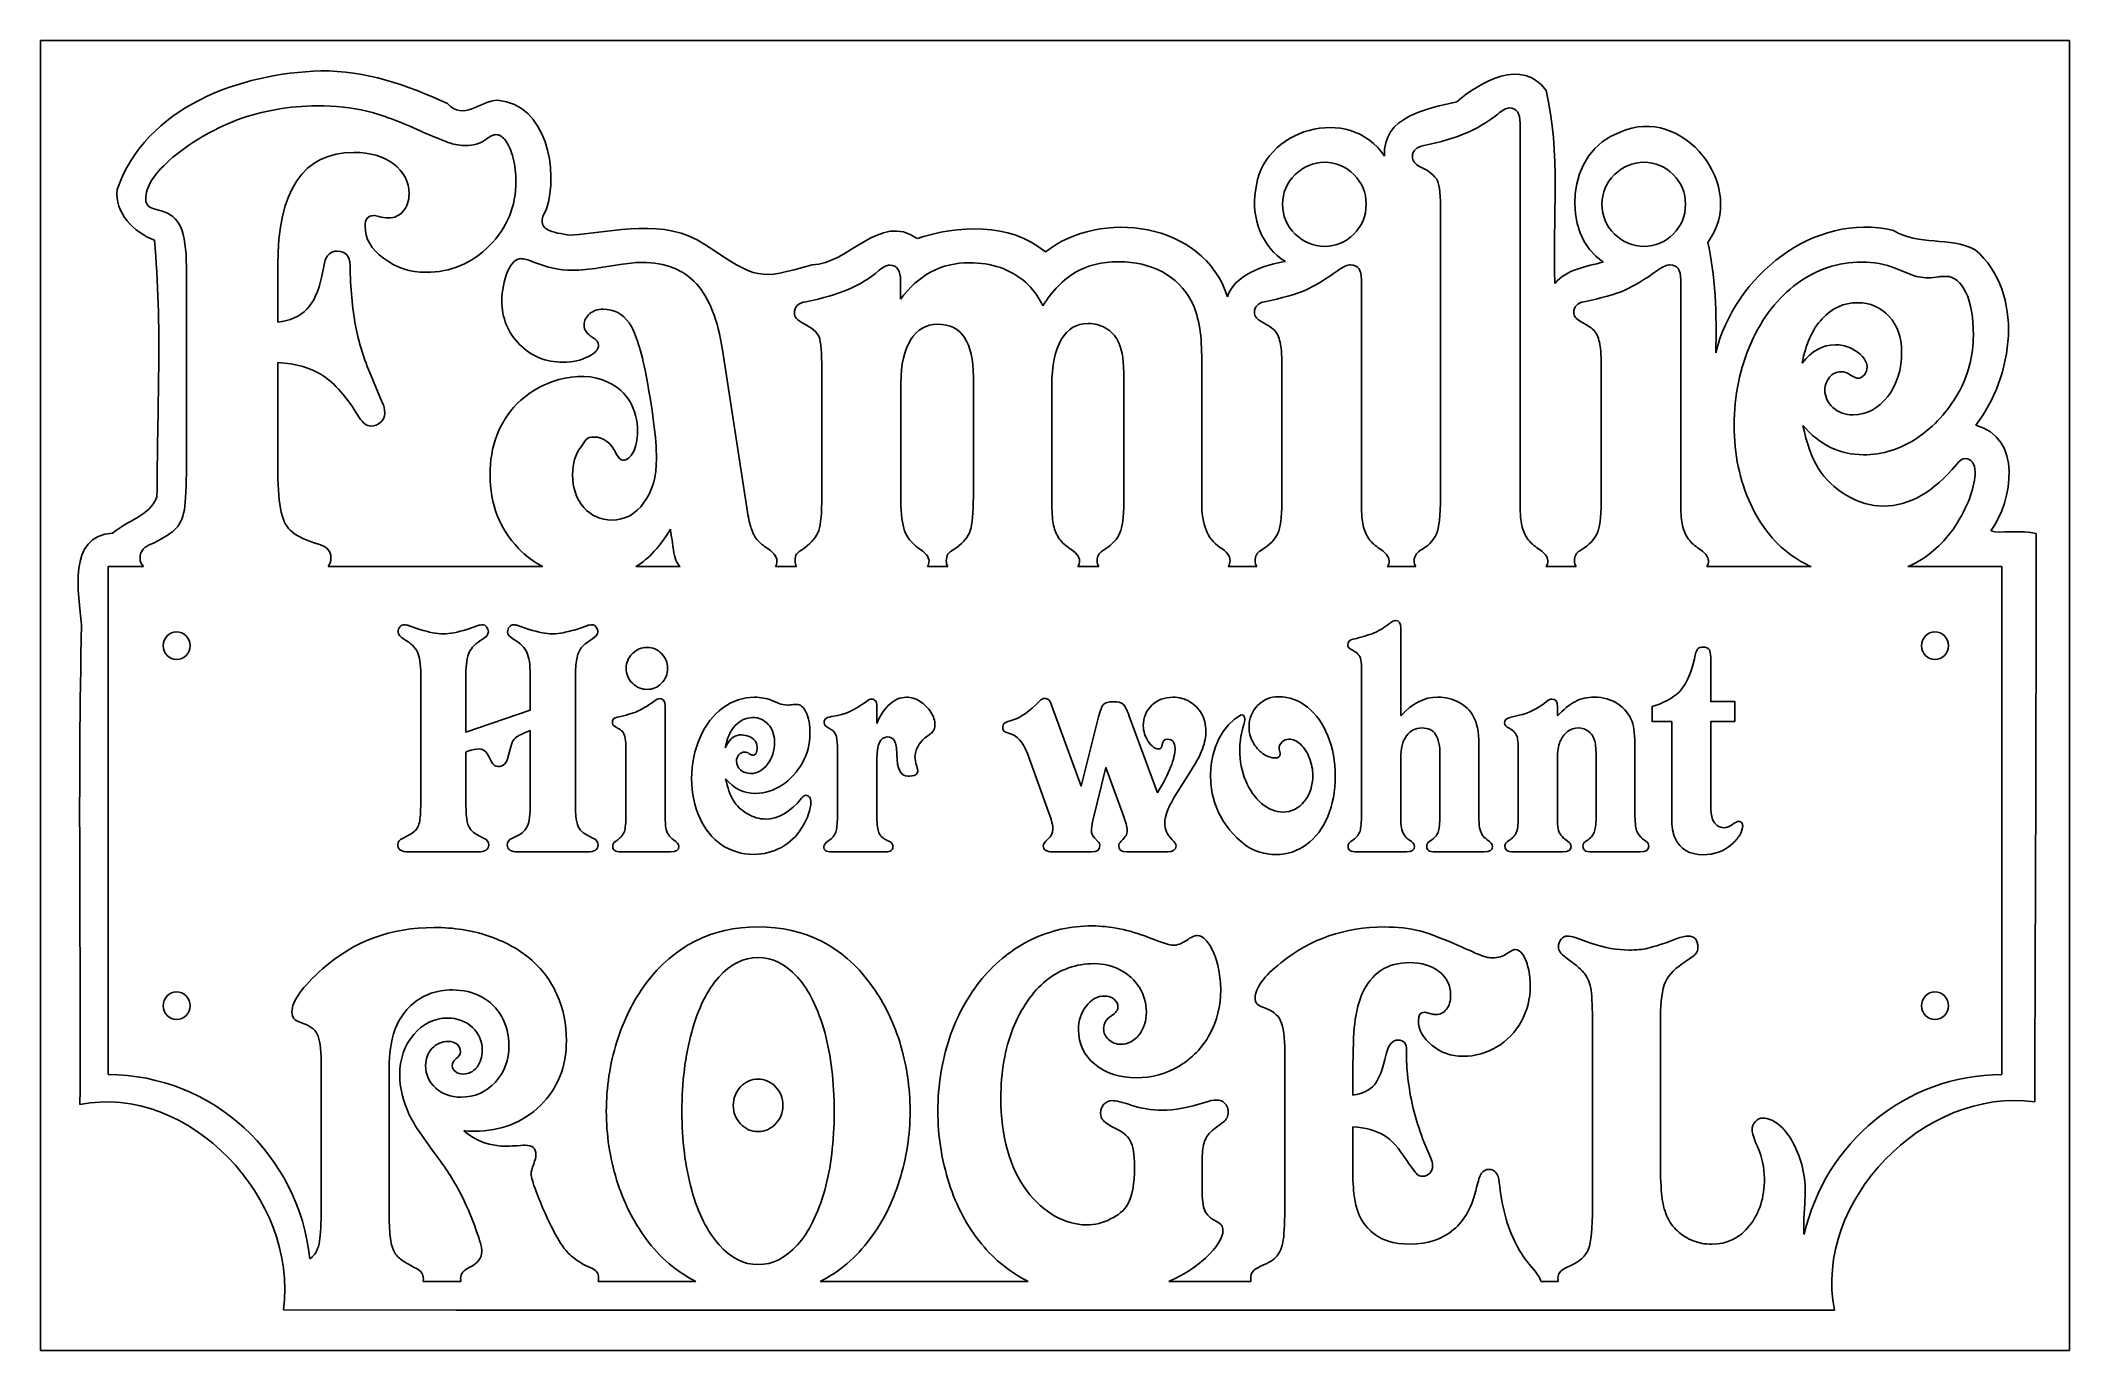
# Model space of a CAD drawing. Extents: x 0 to 294, y 0 to 190.
import ezdxf

# ---------------------------------------------------------------- set-up
doc = ezdxf.new("R2010")
doc.units = 0
doc.layers.add('Ebene_1', color=7, linetype='CONTINUOUS')

msp = doc.modelspace()

# ---------------------------------------------------------------- linework, layer by layer
at = {"layer": 'Ebene_1', "color": 1}
for points in [[(0.000015, 190.00001), (294.43498, 190.00001), (294.435, 0.00002), (0.000015, 0.00001), (0, 189.99999)], [(40.650415, 185.590942)], [(40.116791, 180.526491)], [(186.329204, 172.348178)], [(232.677188, 172.348178)], [(263.657659, 151.976296)], [(130.16174, 148.853487)], [(152.009968, 148.952706)], [(91.399104, 119.114212)], [(21.706403, 102.224981)], [(276.883403, 102.224981)], [(104.142983, 56.99088)], [(59.790745, 52.292975)], [(21.706403, 50)], [(276.883403, 50)], [(104.106468, 39.355779)]]:
    msp.add_lwpolyline(points, close=True, dxfattribs=at)
for points in [[(214.707353, 123.179086), (214.707353, 177.998479)], [(16.451851, 165.606986), (17.482944, 165.309848)], [(203.169553, 165.111411), (203.169553, 124.913863)], [(21.165059, 157.230754), (21.165059, 128.2842)], [(34.421686, 149.151144), (34.421686, 156.635442), (34.421686, 157.329973)], [(41.197082, 157.726332), (40.804019, 155.842726)], [(84.42744, 157.577504), (80.990292, 157.031801)], [(271.414965, 156.090254), (269.156491, 156.982191)], [(124.809993, 152.471871), (124.809993, 155.247929)], [(191.680949, 123.179086), (191.680949, 155.297539)], [(238.028932, 123.179086), (238.028932, 155.297539)], [(102.593553, 121.59262), (98.960129, 145.136401)], [(168.506956, 123.179086), (168.506956, 143.154095), (168.506956, 144.29356)], [(34.421686, 128.2842), (34.421686, 143.302405)], [(49.592912, 137.503275), (47.972475, 141.36919)], [(113.370078, 142.360861), (113.370078, 124.765035), (113.370078, 123.823491)], [(180.142643, 142.410471), (180.142643, 124.913863), (180.142643, 123.823491)], [(226.490626, 142.410471), (226.490626, 124.913863), (226.490626, 123.823491)], [(124.859188, 123.179086), (124.859188, 140.328427)], [(135.365895, 141.269971), (135.365895, 124.913863), (135.365895, 123.823491)], [(146.756615, 123.179086), (146.756615, 139.932068)], [(157.214124, 141.022443), (157.214124, 124.765035), (157.214124, 123.823491)], [(40.607741, 116.834253), (39.576646, 117.181519)], [(154.857773, 116.487506), (154.121349, 115.991928)], [(177.737094, 116.487506), (177.049868, 115.991928)], [(224.08508, 116.487506), (223.397854, 115.991928)], [(14.936909, 113.690775), (9.814408, 113.690775), (9.814408, 40.000185)], [(72.872904, 113.690775), (41.729112, 113.690775)], [(92.79638, 113.69077), (86.367388, 113.69077)], [(109.713322, 113.690775), (106.675324, 113.690775)], [(131.659435, 113.690775), (128.69143, 113.690775)], [(153.557368, 113.690775), (150.520891, 113.690775)], [(176.485885, 113.690775), (172.362527, 113.690775)], [(199.561487, 113.690775), (195.445225, 113.690775)], [(222.833871, 113.690775), (218.471629, 113.690775)], [(256.934512, 113.690775), (241.793211, 113.690775)], [(284.620363, 40.000185), (284.620363, 113.690775), (270.99198, 113.690775)], [(222.69034, 59.878558), (224.992928, 59.070338)], [(212.785654, 57.568621), (213.553015, 58.030607)], [(201.272705, 48.982066), (201.967033, 48.789312)], [(225.212538, 20.757936), (225.212538, 48.173328)], [(235.080706, 48.366082), (235.080706, 27.534788)], [(40.712219, 20.680942), (40.712219, 41.897226)], [(180.585916, 22.10567), (180.585916, 43.283188)], [(190.454084, 41.589235), (190.417569, 37.045842)], [(198.238766, 43.552938), (198.238766, 42.359212)], [(50.580387, 40.626504), (50.580387, 20.757936)], [(171.631175, 33.117917), (170.461623, 32.232703)], [(190.417569, 32.424936), (190.417569, 26.533816)], [(200.760963, 30.268992), (201.747932, 27.881551)], [(168.597741, 28.189526), (168.561226, 23.338153)], [(255.913562, 19.025233), (255.913562, 18.371024)], [(79.088882, 12.3254), (80.075344, 11.863412)], [(55.503568, 9.999951), (61.010004, 9.999951)], [(80.942112, 9.999951), (95.101009, 9.999951)], [(113.139821, 9.999951), (143.347361, 9.999951)], [(163.726801, 9.999951), (175.657157, 9.999951)], [(217.704777, 9.999951), (220.260447, 9.999951)], [(35.245455, 5.896912), (60.357502, 5.824814), (260.321997, 5.824814)]]:
    msp.add_lwpolyline(points, dxfattribs=at)
at = {"layer": 'Ebene_1', "color": 7}
for points in [[(53.496412, 105.11417), (55.026334, 104.59456)], [(61.874554, 104.59456), (63.380192, 105.11417)], [(69.378456, 105.1142), (70.908378, 104.59459)], [(77.756599, 104.59459), (79.262236, 105.1142)], [(197.406193, 104.79254), (197.406193, 92.04966)], [(242.381022, 100.51192), (242.381022, 94.12811), (245.877987, 94.12811), (245.877987, 91.20838)], [(55.172041, 79.97482), (55.172041, 97.59216), (55.172041, 98.08703)], [(61.728848, 97.59219), (61.728848, 89.69903), (71.054085, 92.86619), (71.054085, 97.59219), (71.054085, 98.08706)], [(61.728848, 98.08703), (61.728848, 97.59219)], [(77.610892, 97.59219), (77.610892, 79.97485)], [(191.699376, 77.74793), (191.699376, 78.4655), (191.699376, 98.45821)], [(106.048028, 94.30131), (107.165114, 93.85593)], [(90.651656, 93.46003), (90.651656, 77.42627)], [(121.371505, 93.55901), (121.371505, 90.96094)], [(146.700217, 93.60849), (151.022847, 81.85535), (153.52415, 91.9012)], [(157.992496, 92.00017), (162.072286, 80.86561)], [(213.21541, 91.80222), (214.575336, 92.12389)], [(220.136458, 93.3858), (220.136458, 92.04966)], [(236.722737, 77.3273), (236.722737, 91.20838), (233.881459, 91.20838), (233.881459, 93.41055), (234.294296, 93.53426)], [(71.054085, 79.30677), (71.054085, 79.97485), (71.054085, 89.92172), (70.956951, 89.87222)], [(245.877987, 91.20838), (242.381022, 91.20838), (242.381022, 79.40575)], [(61.728849, 86.80401), (61.728849, 79.97482)], [(61.995981, 86.90301), (61.850274, 86.85351)], [(65.444376, 85.36891), (65.055824, 86.13596)], [(68.139953, 87.22467), (67.872823, 86.13596)], [(84.944802, 77.74793), (84.944802, 78.29229), (84.944802, 87.02673)], [(115.640377, 77.37678), (115.640377, 87.67006)], [(121.371505, 85.54213), (121.371505, 77.69845), (121.371505, 77.22832)], [(146.335952, 77.99537), (143.203252, 86.60609)], [(179.775671, 87.00199), (179.872834, 86.65558)], [(179.897076, 86.60608), (179.897076, 86.50708)], [(197.406193, 85.88853), (197.406193, 77.92114), (197.406193, 77.37678)], [(203.088759, 78.2428), (203.088759, 86.33392)], [(208.722753, 87.96698), (208.722753, 87.39789), (208.722753, 78.09434), (208.722753, 77.54999)], [(214.453921, 77.74793), (214.453921, 78.21806), (214.453921, 86.92776)], [(220.136458, 85.76482), (220.136458, 77.42627)], [(225.746171, 77.74793), (225.746171, 78.21806), (225.746171, 86.33392)], [(231.380165, 87.39789), (231.380165, 77.84691)], [(157.166822, 77.52524), (154.616956, 84.55239), (152.722767, 76.85717)], [(167.026321, 84.23072), (164.937855, 80.93984)], [(157.531087, 76.38704), (157.312528, 77.05512)], [(68.382793, 74.25911), (69.18418, 74.63026)], [(83.41488, 73.83847), (83.754862, 74.0859)], [(152.941326, 74.33334), (153.475579, 73.78898)], [(190.169452, 73.83847), (190.509436, 74.0859)], [(201.558836, 73.83847), (201.89882, 74.0859)], [(224.216247, 73.83847), (224.580512, 74.0859)], [(232.497251, 74.18488), (232.982941, 73.86321)], [(63.477331, 72.32909), (53.399274, 72.32909)], [(79.359374, 72.32912), (69.281318, 72.32912)], [(91.428755, 72.32912), (84.33769, 72.32912)], [(122.610016, 72.32912), (114.766131, 72.32912)], [(152.504208, 72.32912), (146.894495, 72.32912)], [(163.553637, 72.32912), (157.652512, 72.32912)], [(198.159044, 72.32912), (191.09226, 72.32912)], [(209.499856, 72.32912), (202.408791, 72.32912)], [(220.913589, 72.32912), (213.846806, 72.32912)], [(232.157267, 72.32912), (225.139055, 72.32912)]]:
    msp.add_lwpolyline(points, dxfattribs=at)
for points in [[(197.406203, 104.79254)], [(90.991635, 98.92834)], [(121.371505, 93.55901)], [(146.700217, 93.60849)], [(220.136487, 93.3858)], [(99.369781, 87.42263)], [(99.418363, 82.91934)], [(187.886668, 83.29043)], [(91.428755, 72.32912)]]:
    msp.add_lwpolyline(points, close=True, dxfattribs=at)
at = {"layer": 'Ebene_1', "color": 1}
for points in [[(0, 189.99999), (0, 190), (0.000007, 190.00001), (0.000015, 190.00001)], [(294.43498, 190.00001), (294.43499, 190.00001), (294.435, 190), (294.435, 189.99999)], [(40.650455, 185.590932), (29.086084, 185.325705), (15.180068, 180.352932), (11.130193, 168.414921)], [(59.053104, 180.852045), (53.279467, 183.522861), (47.086707, 185.736633), (40.650415, 185.590942)], [(218.489967, 182.750783), (215.050791, 187.585197), (208.882428, 183.990572), (205.511295, 181.118187)], [(219.751052, 154.788131), (219.442549, 164.050842), (220.614338, 173.831681), (218.489967, 182.750783)], [(40.116791, 180.526491), (36.123533, 180.526491), (32.261203, 179.848853), (28.529796, 178.494057)], [(47.334445, 179.782866), (45.174157, 180.278526), (42.768053, 180.526491), (40.116791, 180.526491)], [(55.091739, 176.908107), (52.145891, 178.262888), (49.560198, 179.221127), (47.334445, 179.782866)], [(66.342177, 181.346592), (63.772241, 181.236706), (61.386669, 178.342865), (59.053104, 180.852045)], [(73.393197, 165.453619), (75.220952, 171.261863), (73.458268, 180.686809), (66.342177, 181.346592)], [(195.054773, 173.211425), (190.048216, 180.881382), (177.051202, 177.261396), (176.333367, 168.200427)], [(205.511295, 181.118187), (201.308212, 180.14877), (194.646579, 179.009419), (195.054773, 173.211425)], [(213.136115, 180.229351), (212.7106, 180.229351), (212.15435, 179.931165), (211.466989, 179.336382)], [(214.707353, 177.998479), (214.707353, 179.485443), (214.183525, 180.229351), (213.136115, 180.229351)], [(241.940904, 160.712739), (247.992765, 168.653922), (238.251609, 180.9294), (229.235691, 176.69707)], [(28.529796, 178.494057), (24.896579, 177.10622), (21.606966, 175.140598), (18.661119, 172.596225)], [(58.429987, 175.520077), (57.578963, 175.817471), (56.466468, 176.280275), (55.091739, 176.908107)], [(211.466989, 179.336382), (209.895868, 178.113755), (208.357341, 177.189188), (206.851666, 176.561358)], [(229.235691, 176.69707), (221.313105, 174.115893), (220.617169, 161.825914), (226.758789, 157.872579)], [(34.421686, 157.329973), (34.421686, 168.300524), (38.103918, 173.785299), (45.468538, 173.785299)], [(45.468538, 173.785299), (47.792484, 173.785299), (49.707184, 173.224134), (51.212839, 172.100647)], [(60.246699, 174.92528), (59.886651, 174.958324), (59.28101, 175.156592), (58.429987, 175.520077)], [(61.670857, 174.776452), (61.081687, 174.776452), (60.606746, 174.826149), (60.246699, 174.92528)], [(64.469466, 175.569686), (63.716638, 175.04098), (62.783732, 174.776452), (61.670857, 174.776452)], [(66.040198, 176.36292), (65.712882, 176.36292), (65.189564, 176.098385), (64.469466, 175.569686)], [(67.513042, 175.470467), (67.087533, 176.065259), (66.596635, 176.36292), (66.040198, 176.36292)], [(68.593333, 172.942974), (68.298749, 174.033417), (67.938554, 174.875679), (67.513042, 175.470467)], [(200.763498, 174.776452), (199.65062, 174.578192), (199.094375, 174.033592), (199.094375, 173.141412)], [(206.851666, 176.561358), (205.215086, 175.86744), (203.185637, 175.272117), (200.763498, 174.776452)], [(18.661119, 172.596225), (16.402637, 170.580547), (15.273675, 168.72986), (15.273675, 167.044626)], [(51.212839, 172.100647), (52.718493, 170.977155), (53.471305, 169.539057), (53.471305, 167.787732)], [(68.986396, 169.622247), (68.986396, 170.71269), (68.855187, 171.819485), (68.593333, 172.942974)], [(186.329204, 172.348178), (184.725333, 172.348178), (183.301546, 171.753371), (182.057748, 170.563791)], [(190.600658, 170.563791), (189.422319, 171.753371), (187.998514, 172.348178), (186.329204, 172.348178)], [(199.094375, 173.141412), (199.094375, 172.579662), (199.438102, 172.116345), (200.125468, 171.752865)], [(200.125468, 171.752865), (201.500197, 171.091992), (202.367748, 170.398302), (202.727801, 169.671338)], [(232.677188, 172.348178), (231.073337, 172.348178), (229.649532, 171.753371), (228.405731, 170.563791)], [(236.948644, 170.563791), (235.770305, 171.753371), (234.3465, 172.348178), (232.677188, 172.348178)], [(11.130193, 168.414921), (10.705047, 164.986559), (13.562231, 162.179265), (16.512892, 161.058321)], [(65.156694, 160.253825), (67.709759, 162.831245), (68.986396, 165.954376), (68.986396, 169.622247)], [(176.333367, 168.200427), (175.631781, 164.325953), (177.249728, 160.006474), (180.66353, 157.955995)], [(182.057748, 170.563791), (180.846677, 169.374211), (180.241034, 167.936626), (180.241034, 166.251392)], [(192.368174, 166.251392), (192.368174, 167.936626), (191.779, 169.374211), (190.600658, 170.563791)], [(202.727801, 169.671338), (203.022385, 168.977415), (203.169553, 167.457519), (203.169553, 165.111411)], [(228.405731, 170.563791), (227.194663, 169.374211), (226.58902, 167.936626), (226.58902, 166.251392)], [(238.71616, 166.251392), (238.71616, 167.936626), (238.126983, 169.374211), (236.948644, 170.563791)], [(15.273675, 167.044626), (15.273675, 166.284618), (15.666291, 165.805249), (16.451851, 165.606986)], [(17.482944, 165.309848), (18.792209, 164.979402), (19.741581, 164.18633), (20.330751, 162.930665)], [(52.636488, 165.260239), (52.047319, 164.599365), (51.343902, 164.268567), (50.525613, 164.268567)], [(53.471305, 167.787732), (53.471305, 166.763379), (53.192925, 165.921121), (52.636488, 165.260239)], [(76.922635, 161.775314), (74.35964, 162.132061), (71.473748, 162.514495), (73.393197, 165.453619)], [(127.214279, 161.304603), (121.79698, 165.120148), (117.298419, 157.588621), (111.967233, 157.463441)], [(172.237329, 152.851656), (168.785744, 163.765236), (153.72552, 165.593208), (145.83141, 159.338343)], [(180.241034, 166.251392), (180.241034, 164.56616), (180.846677, 163.129089), (182.057748, 161.939512)], [(190.600658, 161.939512), (191.779, 163.129089), (192.368174, 164.56616), (192.368174, 166.251392)], [(226.58902, 166.251392), (226.58902, 164.56616), (227.194663, 163.129089), (228.405731, 161.939512)], [(236.948644, 161.939512), (238.126983, 163.129089), (238.71616, 164.56616), (238.71616, 166.251392)], [(268.901618, 162.460528), (257.345853, 165.205273), (245.795365, 155.821287), (243.10952, 144.720466)], [(20.330751, 162.930665), (20.887188, 161.641953), (21.165059, 159.742081), (21.165059, 157.230754)], [(48.365032, 164.615833), (47.514011, 164.615833), (47.088972, 164.103333), (47.088972, 163.078977)], [(47.088972, 163.078977), (47.088972, 161.294608), (47.988949, 159.742084), (49.78919, 158.420347)], [(49.101962, 164.467005), (48.807378, 164.566131), (48.561422, 164.615833), (48.365032, 164.615833)], [(50.525613, 164.268567), (50.001905, 164.268567), (49.527473, 164.33483), (49.101962, 164.467005)], [(96.399507, 160.442631), (90.483036, 164.391014), (83.325657, 162.202776), (76.922635, 161.775314)], [(145.83141, 159.338343), (140.647379, 163.72155), (133.049663, 163.171064), (127.214279, 161.304603)], [(182.057748, 161.939512), (183.301546, 160.749932), (184.725333, 160.154606), (186.329204, 160.154606)], [(186.329204, 160.154606), (187.998514, 160.154606), (189.422319, 160.749932), (190.600658, 161.939512)], [(228.405731, 161.939512), (229.649532, 160.749932), (231.073337, 160.154606), (232.677188, 160.154606)], [(232.677188, 160.154606), (234.3465, 160.154606), (235.770305, 160.749932), (236.948644, 161.939512)], [(280.764799, 159.670024), (277.03213, 161.595669), (272.547782, 160.214846), (268.901618, 162.460528)], [(16.512892, 161.058321), (17.681981, 148.782548), (16.906953, 136.193713), (16.892589, 123.804577)], [(43.062483, 159.461109), (42.080534, 159.461109), (41.458936, 158.882868), (41.197082, 157.726332)], [(44.928393, 157.379582), (44.895661, 158.76742), (44.273554, 159.461109), (43.062483, 159.461109)], [(55.926047, 156.387911), (59.526528, 156.387911), (62.603626, 157.67641), (65.156694, 160.253825)], [(111.967233, 157.463441), (104.106947, 155.272051), (104.106947, 155.272051), (96.399507, 160.442631)], [(243.10952, 144.720466), (243.316458, 149.971258), (243.001076, 156.393016), (241.940904, 160.712739)], [(280.833697, 134.199967), (286.315785, 141.242733), (288.008221, 153.310632), (280.764799, 159.670024)], [(45.714012, 148.655566), (45.223036, 151.166901), (44.961122, 154.075198), (44.928393, 157.379582)], [(49.78919, 158.420347), (51.589428, 157.065548), (53.634833, 156.387911), (55.926047, 156.387911)], [(67.783369, 156.486613), (67.226932, 155.164858), (66.948555, 153.760924), (66.948555, 152.273952)], [(69.697968, 158.370738), (68.97787, 158.370738), (68.339807, 157.742276), (67.783369, 156.486613)], [(71.51468, 157.87516), (70.729121, 158.205595), (70.123477, 158.370732), (69.697968, 158.370738)], [(77.111901, 156.685051), (75.409856, 156.685051), (73.544043, 157.082103), (71.51468, 157.87516)], [(80.990292, 157.031801), (79.746491, 156.800489), (78.453898, 156.685051), (77.111901, 156.685051)], [(87.323936, 157.825551), (86.603841, 157.825551), (85.638511, 157.742725), (84.42744, 157.577504)], [(95.17962, 154.702742), (93.281186, 156.7845), (90.662563, 157.825551), (87.323936, 157.825551)], [(121.667517, 156.635442), (120.32552, 155.511955), (118.836365, 154.603434), (117.199782, 153.909511)], [(123.238755, 157.429192), (122.813243, 157.429192), (122.289416, 157.164145), (121.667517, 156.635442)], [(124.417437, 156.833879), (124.18832, 157.230407), (123.795195, 157.429192), (123.238755, 157.429192)], [(124.809993, 155.247929), (124.809993, 155.875759), (124.679293, 156.404309), (124.417437, 156.833879)], [(134.82575, 157.775941), (130.701563, 157.775941), (127.363061, 156.007559), (124.809993, 152.471871)], [(139.293993, 157.081926), (137.853798, 157.544542), (136.364137, 157.775941), (134.82575, 157.775941)], [(142.92691, 154.950273), (141.879497, 155.842459), (140.668719, 156.553228), (139.293993, 157.081926)], [(150.193254, 156.387911), (148.425745, 155.330511), (146.838306, 153.711216), (145.43085, 151.530327)], [(156.4777, 157.924769), (154.022831, 157.924769), (151.928033, 157.412271), (150.193254, 156.387911)], [(162.811344, 156.437004), (160.945645, 157.428324), (158.834381, 157.924769), (156.4777, 157.924769)], [(166.984913, 152.273952), (166.035699, 154.025277), (164.64432, 155.412651), (162.811344, 156.437004)], [(180.66353, 157.955995), (177.457874, 157.497091), (173.13996, 155.847706), (172.237329, 152.851656)], [(188.342194, 156.685051), (186.443758, 155.330255), (184.856318, 154.372548), (183.579788, 153.810808)], [(190.109711, 157.478285), (189.684199, 157.478285), (189.095022, 157.213755), (188.342194, 156.685051)], [(191.680949, 155.297539), (191.680949, 156.751469), (191.157121, 157.478285), (190.109711, 157.478285)], [(226.758789, 157.872579), (224.313213, 157.239013), (221.516214, 156.804991), (219.751052, 154.788131)], [(234.690178, 156.685051), (232.791741, 155.330255), (231.204312, 154.372548), (229.927774, 153.810808)], [(236.457694, 157.478285), (236.032182, 157.478285), (235.443005, 157.213755), (234.690178, 156.685051)], [(238.028932, 155.297539), (238.028953, 156.751469), (237.505107, 157.478285), (236.457694, 157.478285)], [(264.247018, 157.87516), (260.875653, 157.87516), (257.76613, 156.834114), (254.918479, 154.752352)], [(269.156491, 156.982191), (267.683561, 157.57698), (266.047243, 157.87516), (264.247018, 157.87516)], [(273.968093, 155.594679), (272.953412, 155.594679), (272.102326, 155.759819), (271.414965, 156.090254)], [(40.804019, 155.842726), (40.345775, 153.628785), (39.625896, 152.026066), (38.643947, 151.034749)], [(98.960129, 145.136401), (98.305495, 149.465146), (97.045325, 152.654023), (95.17962, 154.702742)], [(117.199782, 153.909511), (115.595931, 153.215593), (113.550524, 152.620786), (111.062925, 152.125124)], [(145.43085, 151.530327), (144.808949, 152.885121), (143.974324, 154.025049), (142.92691, 154.950273)], [(183.579788, 153.810808), (182.139595, 153.182978), (180.159039, 152.620786), (177.638703, 152.125124)], [(229.927774, 153.810808), (228.487586, 153.182978), (226.507024, 152.620786), (223.986686, 152.125124)], [(254.918479, 154.752352), (252.103557, 152.70363), (249.87755, 149.845545), (248.24097, 146.177682)], [(275.539336, 155.743507), (274.950159, 155.644378), (274.426342, 155.594679), (273.968093, 155.594679)], [(276.570429, 155.793117), (276.046716, 155.793117), (275.702983, 155.776527), (275.539336, 155.743507)], [(279.417717, 153.463542), (278.664892, 155.016599), (277.716038, 155.793117), (276.570429, 155.793117)], [(280.498018, 147.267538), (280.498018, 149.844955), (280.137822, 151.910483), (279.417717, 153.463542)], [(38.643947, 151.034749), (37.596533, 149.977347), (36.189194, 149.349404), (34.421686, 149.151144)], [(66.948555, 152.273952), (66.948555, 149.762617), (67.799643, 147.647911), (69.50169, 145.929635)], [(78.879417, 148.754785), (78.879417, 149.382622), (79.157794, 149.927733), (79.714232, 150.390346)], [(79.714232, 150.390346), (80.23794, 150.81991), (80.876003, 151.034749), (81.628831, 151.034749)], [(81.628831, 151.034749), (83.232681, 151.034749), (84.492852, 150.373672), (85.409337, 149.051925)], [(111.062925, 152.125124), (109.950045, 151.926861), (109.393293, 151.36518), (109.393293, 150.439956)], [(109.393293, 150.439956), (109.393293, 150.208646), (109.491578, 149.961192), (109.687965, 149.696847)], [(168.506956, 144.29356), (168.506956, 147.597939), (167.999597, 150.258279), (166.984913, 152.273952)], [(177.638703, 152.125124), (176.656751, 151.926861), (176.165856, 151.414882), (176.165856, 150.588784)], [(176.165856, 150.588784), (176.165856, 149.994), (176.526049, 149.531199), (177.246147, 149.200753)], [(223.986686, 152.125124), (223.004734, 151.926861), (222.513841, 151.414882), (222.513841, 150.588784)], [(222.513841, 150.588784), (222.513841, 149.994), (222.874035, 149.531199), (223.59413, 149.200753)], [(258.551398, 149.647237), (259.991589, 151.200302), (261.69376, 151.976296), (263.657659, 151.976296)], [(263.657659, 151.976296), (265.523374, 151.976296), (267.061405, 151.315742), (268.272479, 149.993987)], [(47.972475, 141.36919), (46.925065, 143.814432), (46.172253, 146.243386), (45.714012, 148.655566)], [(80.057593, 146.970398), (79.272033, 147.466055), (78.879417, 148.060886), (78.879417, 148.754785)], [(85.409337, 149.051925), (86.293092, 147.763214), (87.062368, 145.483373), (87.716999, 142.212033)], [(109.687965, 149.696847), (109.851628, 149.465537), (110.195355, 149.217062), (110.719058, 148.952706)], [(110.719058, 148.952706), (111.930129, 148.357918), (112.682938, 147.713924), (112.977524, 147.020007)], [(126.28284, 146.623651), (127.232055, 148.110619), (128.525157, 148.853487), (130.16174, 148.853487)], [(130.16174, 148.853487), (131.961978, 148.853487), (133.27104, 148.209502), (134.089329, 146.920788)], [(148.131068, 146.623651), (149.014821, 148.176704), (150.307924, 148.952706), (152.009968, 148.952706)], [(152.009968, 148.952706), (153.057379, 148.952706), (153.990283, 148.688689), (154.808577, 148.159991)], [(154.808577, 148.159991), (155.626866, 147.598246), (156.199583, 146.887996), (156.526898, 146.028854)], [(177.246147, 149.200753), (178.162632, 148.705099), (178.817159, 148.242295), (179.209941, 147.812725)], [(179.209941, 147.812725), (179.537257, 147.383153), (179.782707, 146.755731), (179.946365, 145.929635)], [(223.59413, 149.200753), (224.510615, 148.705099), (225.165142, 148.242295), (225.557924, 147.812725)], [(225.557924, 147.812725), (225.88524, 147.383153), (226.13069, 146.755731), (226.294348, 145.929635)], [(255.654902, 143.203705), (256.145876, 145.946338), (257.111185, 148.094181), (258.551398, 149.647237)], [(268.272479, 149.993987), (269.483552, 148.672235), (270.089193, 146.97012), (270.089193, 144.888354)], [(278.288752, 138.841697), (279.761683, 141.485196), (280.498018, 144.293592), (280.498018, 147.267538)], [(69.50169, 145.929635), (71.203734, 144.211362), (73.314996, 143.352014), (75.835332, 143.352014)], [(79.419562, 144.145248), (80.466973, 144.640903), (80.990302, 145.202587), (80.990292, 145.830417)], [(80.990292, 145.830417), (80.990292, 146.193901), (80.679494, 146.573869), (80.057593, 146.970398)], [(112.977524, 147.020007), (113.239378, 146.226953), (113.370078, 144.673925), (113.370078, 142.360861)], [(124.859188, 140.328427), (124.859209, 143.004979), (125.333618, 145.103635), (126.28284, 146.623651)], [(134.089329, 146.920788), (134.940352, 145.599041), (135.365895, 143.715218), (135.365895, 141.269971)], [(146.756615, 139.932068), (146.756615, 142.839929), (147.214583, 145.070591), (148.131068, 146.623651)], [(156.526898, 146.028854), (156.985139, 145.037545), (157.214124, 143.368556), (157.214124, 141.022443)], [(179.946365, 145.929635), (180.07729, 145.235715), (180.142643, 144.062661), (180.142643, 142.410471)], [(226.294348, 145.929635), (226.425276, 145.235715), (226.490626, 144.062661), (226.490626, 142.410471)], [(248.24097, 146.177682), (246.604387, 142.509819), (245.786225, 138.510774), (245.786225, 134.182032)], [(260.46599, 145.880026), (258.600332, 145.880026), (256.996899, 144.98807), (255.654902, 143.203705)], [(262.626566, 145.433542), (261.906486, 145.730936), (261.186095, 145.880026), (260.46599, 145.880026)], [(264.394098, 144.194858), (263.968568, 144.657474), (263.379391, 145.070057), (262.626566, 145.433542)], [(270.089193, 144.888354), (270.089193, 142.31094), (269.418192, 140.147047), (268.076216, 138.395728)], [(34.421686, 143.302405), (37.105679, 143.137188), (39.282293, 142.509242), (40.951606, 141.418799)], [(40.951606, 141.418799), (42.686403, 140.295315), (44.453917, 138.263431), (46.254157, 135.322532)], [(82.406841, 140.427646), (77.99623, 142.61199), (72.07502, 140.325366), (69.109134, 137.304838)], [(75.835332, 143.352014), (77.210061, 143.352014), (78.404881, 143.61655), (79.419562, 144.145248)], [(87.716999, 142.212033), (88.829874, 136.495459), (89.386124, 132.216345), (89.386124, 129.374574)], [(259.631687, 141.171271), (260.057183, 141.699966), (260.613433, 141.964502), (261.30082, 141.964502)], [(261.30082, 141.964502), (261.759043, 141.964502), (262.217526, 141.798847), (262.675775, 141.468408)], [(262.675775, 141.468408), (263.232207, 141.171014), (263.575939, 141.022443), (263.706867, 141.022443)], [(263.706867, 141.022443), (264.066907, 141.022443), (264.394176, 141.18758), (264.688752, 141.518018)], [(265.081329, 142.658517), (265.081329, 143.121139), (264.852321, 143.633118), (264.394098, 144.194858)], [(264.688752, 141.518018), (264.950608, 141.848461), (265.081329, 142.228953), (265.081329, 142.658517)], [(85.548811, 137.602494), (84.828716, 138.825115), (83.78157, 139.766764), (82.406841, 140.427646)], [(258.944461, 139.337274), (258.944461, 139.998129), (259.173438, 140.609521), (259.631687, 141.171271)], [(260.122647, 136.759653), (259.336999, 137.453576), (258.944461, 138.312913), (258.944461, 139.337274)], [(268.076216, 138.395728), (266.701469, 136.611362), (265.032224, 135.718888), (263.068326, 135.718888)], [(272.396849, 132.398161), (274.818997, 134.050354), (276.783103, 136.198186), (278.288752, 138.841697)], [(49.396127, 134.628517), (49.756175, 134.991996), (49.93627, 135.438231), (49.93627, 135.966935)], [(49.93627, 135.966935), (49.93627, 136.561724), (49.822034, 137.073706), (49.592912, 137.503275)], [(69.109134, 137.304838), (66.523334, 134.595248), (65.230234, 131.158916), (65.230234, 126.995391)], [(86.629102, 133.290098), (86.629102, 134.942289), (86.268909, 136.379873), (85.548811, 137.602494)], [(263.068326, 135.718888), (261.889997, 135.718888), (260.908191, 136.065736), (260.122647, 136.759653)], [(46.254157, 135.322532), (46.777863, 134.496437), (47.33411, 134.083329), (47.92328, 134.083329)], [(47.92328, 134.083329), (48.479717, 134.083329), (48.970615, 134.265037), (49.396127, 134.628517)], [(78.388467, 131.010649), (79.141294, 132.001969), (79.084389, 132.49738), (80.295458, 132.49738)], [(80.295458, 132.49738), (81.702919, 132.49738), (82.815923, 131.638042), (83.634215, 129.919759)], [(86.039761, 130.365727), (86.432541, 131.158776), (86.629102, 132.133559), (86.629102, 133.290098)], [(245.786225, 134.182032), (245.786225, 129.985468), (246.57146, 126.202289), (248.142576, 122.83182)], [(257.962055, 127.987062), (257.04557, 129.507077), (256.309227, 131.571574), (255.752787, 134.182032)], [(255.752787, 134.182032), (258.174926, 131.340262), (261.104349, 129.919772), (264.541178, 129.919759)], [(283.052885, 118.880981), (286.242485, 123.354977), (287.605336, 132.492741), (280.833697, 134.199967)], [(77.209785, 127.045), (77.209785, 128.664149), (77.602908, 129.986288), (78.388467, 131.010649)], [(83.634215, 129.919759), (83.928798, 129.391079), (84.223135, 129.126527), (84.517718, 129.126527)], [(84.517718, 129.126527), (85.106888, 129.126525), (85.614249, 129.539634), (86.039761, 130.365727)], [(264.541178, 129.919759), (267.290646, 129.919759), (269.909264, 130.74597), (272.396849, 132.398161)], [(21.165059, 128.2842), (21.165059, 125.3433), (21.067285, 123.228076), (20.870895, 121.93937)], [(34.814242, 122.137807), (34.552388, 123.657823), (34.421686, 125.706785), (34.421686, 128.2842)], [(65.230234, 126.995391), (65.230234, 122.732741), (66.60515, 119.180446), (69.354607, 116.338678)], [(78.830222, 122.286635), (77.750076, 123.542303), (77.209785, 125.128464), (77.209785, 127.045)], [(89.386124, 129.374574), (89.386124, 126.76411), (88.780481, 124.632317), (87.56941, 122.980132)], [(262.135624, 124.021413), (260.368118, 125.045774), (258.976739, 126.367913), (257.962055, 127.987062)], [(278.043281, 128.531731), (274.737381, 124.500383), (271.202317, 122.484554), (267.438168, 122.484554)], [(279.319845, 129.374574), (278.959805, 129.374574), (278.534249, 129.093476), (278.043281, 128.531731)], [(278.141153, 120.006671), (279.87594, 122.848441), (280.743489, 125.327071), (280.743489, 127.441875)], [(280.350938, 128.829387), (280.089081, 129.192874), (279.745349, 129.374574), (279.319845, 129.374574)], [(280.743489, 127.441875), (280.743489, 128.003622), (280.612794, 128.465908), (280.350938, 128.829387)], [(16.892589, 123.804577), (15.829013, 121.055572), (12.566496, 120.382753), (10.457355, 118.545314)], [(113.370078, 123.823491), (113.370078, 121.510427), (113.222912, 119.874051), (112.928326, 118.91578)], [(135.365895, 123.823491), (135.365895, 121.510427), (135.21873, 119.874051), (134.924143, 118.91578)], [(157.214124, 123.823491), (157.214124, 121.510427), (157.06695, 119.874051), (156.772372, 118.91578)], [(180.142643, 123.823491), (180.142643, 121.477383), (179.995474, 119.824447), (179.700888, 118.866171)], [(203.169553, 124.913863), (203.169553, 121.906876), (203.022385, 119.874482), (202.727801, 118.817077)], [(226.490626, 123.823491), (226.490626, 121.477383), (226.343458, 119.824447), (226.048874, 118.866171)], [(267.438168, 122.484554), (265.605198, 122.484554), (263.837666, 122.997055), (262.135624, 124.021413)], [(20.870895, 121.93937), (20.609042, 120.584571), (20.134103, 119.609788), (19.446739, 119.014999)], [(36.238398, 118.96539), (35.551035, 119.626263), (35.076094, 120.683874), (34.814242, 122.137807)], [(82.905397, 120.452639), (81.268817, 120.452639), (79.910364, 121.064014), (78.830222, 122.286635)], [(87.56941, 122.980132), (86.358339, 121.294892), (84.803852, 120.452639), (82.905397, 120.452639)], [(103.133698, 119.263046), (102.937303, 119.758703), (102.757211, 120.535218), (102.593553, 121.59262)], [(125.399334, 118.866171), (125.039284, 119.857491), (124.859204, 121.295591), (124.859188, 123.179086)], [(146.952893, 119.957061), (146.821965, 120.650984), (146.756615, 121.725163), (146.756615, 123.179086)], [(169.144986, 119.014999), (168.719474, 120.006316), (168.506956, 121.394728), (168.506956, 123.179086)], [(191.877227, 119.957061), (191.746299, 120.650984), (191.680949, 121.725163), (191.680949, 123.179086)], [(214.903631, 119.957061), (214.772703, 120.650984), (214.707353, 121.725163), (214.707353, 123.179086)], [(238.22521, 119.957061), (238.09429, 120.650984), (238.028932, 121.725163), (238.028932, 123.179086)], [(248.142576, 122.83182), (249.680968, 119.461356), (251.825156, 116.850718), (254.574611, 115.000257)], [(10.457355, 118.545314), (3.852966, 118.2044), (5.488863, 109.740288), (5.961937, 105.272048)], [(19.446739, 119.014999), (18.66118, 118.321076), (17.433938, 117.594261), (15.764624, 116.834253)], [(39.576646, 117.181519), (38.103723, 117.677176), (36.991225, 118.271467), (36.238398, 118.96539)], [(86.489617, 113.761567), (88.289858, 114.85201), (89.926179, 116.635929), (91.399104, 119.114212)], [(91.399114, 119.114218), (91.49731, 118.585519), (91.644476, 117.594687), (91.840866, 116.140756)], [(103.968006, 117.627487), (103.607961, 118.057057), (103.330085, 118.602172), (103.133698, 119.263046)], [(112.928326, 118.91578), (112.601011, 117.990548), (111.946483, 117.181421), (110.964532, 116.487506)], [(127.313933, 116.437896), (126.364718, 117.131811), (125.726649, 117.940947), (125.399334, 118.866171)], [(134.924143, 118.91578), (134.596828, 117.990548), (133.942301, 117.181421), (132.960349, 116.487506)], [(147.689314, 117.974237), (147.329269, 118.535981), (147.083819, 119.197054), (146.952893, 119.957061)], [(149.211357, 116.437896), (148.589458, 116.834417), (148.082096, 117.346402), (147.689314, 117.974237)], [(156.772372, 118.91578), (156.477786, 117.990548), (155.839725, 117.181421), (154.857773, 116.487506)], [(171.157979, 116.487506), (170.208756, 117.148379), (169.537763, 117.990638), (169.144986, 119.014999)], [(179.700888, 118.866171), (179.340843, 117.907903), (178.686316, 117.115336), (177.737094, 116.487506)], [(192.613651, 117.974237), (192.253598, 118.535981), (192.008148, 119.197054), (191.877227, 119.957061)], [(194.135693, 116.437896), (193.513768, 116.834417), (193.006425, 117.346402), (192.613651, 117.974237)], [(202.727801, 118.817077), (202.367748, 117.759675), (201.647362, 116.900849), (200.56722, 116.239975)], [(215.640054, 117.974237), (215.279989, 118.535981), (215.034557, 119.197054), (214.903631, 119.957061)], [(217.162094, 116.437896), (216.540195, 116.834417), (216.032834, 117.346402), (215.640054, 117.974237)], [(226.048874, 118.866171), (225.688829, 117.907903), (225.034302, 117.115336), (224.08508, 116.487506)], [(238.961634, 117.974237), (238.601584, 118.535981), (238.356138, 119.197054), (238.22521, 119.957061)], [(240.483676, 116.437896), (239.86177, 116.834417), (239.354411, 117.346402), (238.961634, 117.974237)], [(272.151378, 114.25715), (274.606271, 115.611947), (276.602784, 117.528387), (278.141153, 120.006671)], [(289.615995, 118.477802), (287.592664, 119.117328), (284.268441, 118.42228), (283.052885, 118.880981)], [(289.39563, 36.050791), (289.39563, 36.050791), (289.615995, 90.041145), (289.615995, 118.477802)], [(15.764624, 116.834253), (14.88087, 116.437732), (14.43886, 115.809789), (14.43886, 114.950647)], [(14.43886, 114.950647), (14.43886, 114.425904), (14.606739, 114.007193), (14.936909, 113.690775)], [(42.129781, 115.000257), (42.129781, 115.925486), (41.62242, 116.536859), (40.607741, 116.834253)], [(41.729112, 113.690775), (41.994607, 113.977433), (42.129781, 114.412075), (42.129781, 115.000257)], [(69.354607, 116.338678), (70.404228, 115.240281), (71.578002, 114.359626), (72.872904, 113.690775)], [(91.840866, 116.140756), (92.004524, 114.951176), (92.315833, 114.141527), (92.774074, 113.711963)], [(105.19538, 116.537115), (104.704407, 116.867551), (104.29533, 117.230956), (103.968006, 117.627487)], [(106.865009, 114.504681), (106.865009, 115.165555), (106.308252, 115.84319), (105.19538, 116.537115)], [(109.687965, 115.495834), (109.557045, 115.330615), (109.491687, 115.016901), (109.491687, 114.554291)], [(110.964532, 116.487506), (110.375362, 116.090977), (109.949819, 115.760185), (109.687965, 115.495834)], [(128.934366, 114.504681), (128.934366, 115.09947), (128.394076, 115.743974), (127.313933, 116.437896)], [(131.683783, 115.495834), (131.520107, 115.26453), (131.438306, 114.950816), (131.438306, 114.554291)], [(132.960349, 116.487506), (132.305718, 116.090977), (131.88017, 115.760185), (131.683783, 115.495834)], [(150.782595, 114.554291), (150.782595, 115.116036), (150.25877, 115.743974), (149.211357, 116.437896)], [(154.121349, 115.991928), (153.597641, 115.661482), (153.33573, 115.182121), (153.33573, 114.554291)], [(172.630823, 114.6039), (172.630823, 115.23173), (172.139923, 115.859673), (171.157979, 116.487506)], [(177.049868, 115.991928), (176.526166, 115.694534), (176.264249, 115.215172), (176.264249, 114.554291)], [(195.706931, 114.554291), (195.706931, 115.116036), (195.183104, 115.743974), (194.135693, 116.437896)], [(200.56722, 116.239975), (199.748926, 115.810403), (199.339849, 115.248213), (199.339849, 114.554291)], [(218.733333, 114.554291), (218.733333, 115.149077), (218.209508, 115.777018), (217.162094, 116.437896)], [(223.397854, 115.991928), (222.874131, 115.694534), (222.612232, 115.215172), (222.612232, 114.554291)], [(242.054915, 114.554291), (242.054915, 115.116036), (241.53109, 115.743974), (240.483676, 116.437896)], [(254.574611, 115.000257), (255.336416, 114.493579), (256.123629, 114.058721), (256.934512, 113.690775)], [(86.367388, 113.69077), (86.407908, 113.71453), (86.449518, 113.737279), (86.489617, 113.761567)], [(92.774074, 113.711963), (92.780981, 113.704502), (92.789369, 113.698152), (92.79638, 113.69077)], [(106.675324, 113.690775), (106.801498, 113.911575), (106.865009, 114.182633), (106.865009, 114.504681)], [(109.491687, 114.554291), (109.491687, 114.210592), (109.566287, 113.923146), (109.713322, 113.690775)], [(128.69143, 113.690775), (128.85314, 113.911557), (128.934366, 114.182683), (128.934366, 114.504681)], [(131.438306, 114.554291), (131.438306, 114.210608), (131.512412, 113.92314), (131.659435, 113.690775)], [(150.520891, 113.690775), (150.694232, 113.922908), (150.782595, 114.210163), (150.782595, 114.554291)], [(153.33573, 114.554291), (153.33573, 114.210592), (153.41033, 113.923146), (153.557368, 113.690775)], [(172.362527, 113.690775), (172.539984, 113.934089), (172.630823, 114.23742), (172.630823, 114.6039)], [(176.264249, 114.554291), (176.264249, 114.210592), (176.338849, 113.923146), (176.485885, 113.690775)], [(195.445225, 113.690775), (195.618567, 113.922908), (195.706931, 114.210163), (195.706931, 114.554291)], [(199.339849, 114.554291), (199.339849, 114.210608), (199.414459, 113.92314), (199.561487, 113.690775)], [(218.471629, 113.690775), (218.64497, 113.922908), (218.733333, 114.210163), (218.733333, 114.554291)], [(222.612232, 114.554291), (222.612232, 114.210592), (222.686835, 113.923146), (222.833871, 113.690775)], [(241.793211, 113.690775), (241.96655, 113.922908), (242.054915, 114.210163), (242.054915, 114.554291)], [(270.99198, 113.690775), (271.383415, 113.864607), (271.770409, 114.05236), (272.151378, 114.25715)], [(5.961937, 105.272048), (5.376843, 82.124367), (5.884174, 58.861727), (5.714043, 35.670299)], [(17.780603, 102.224981), (17.780603, 102.755414), (17.987407, 103.264122), (18.355523, 103.639195)], [(18.355523, 103.639195), (18.723638, 104.014267), (19.222909, 104.224981), (19.743503, 104.224981)], [(19.743503, 104.224981), (20.264096, 104.224981), (20.763367, 104.014267), (21.131482, 103.639195)], [(21.131482, 103.639195), (21.499598, 103.264122), (21.706403, 102.755414), (21.706403, 102.224981)], [(272.957603, 102.224981), (272.957603, 102.755414), (273.164407, 103.264122), (273.532523, 103.639195)], [(273.532523, 103.639195), (273.900638, 104.014267), (274.399909, 104.224981), (274.920503, 104.224981)], [(274.920503, 104.224981), (275.441096, 104.224981), (275.940367, 104.014267), (276.308482, 103.639195)], [(276.308482, 103.639195), (276.676598, 103.264122), (276.883403, 102.755414), (276.883403, 102.224981)], [(18.355523, 100.810767), (17.987407, 101.18584), (17.780603, 101.694548), (17.780603, 102.224981)], [(19.743503, 100.224981), (19.222909, 100.224981), (18.723638, 100.435695), (18.355523, 100.810767)], [(21.131482, 100.810767), (20.763367, 100.435695), (20.264096, 100.224981), (19.743503, 100.224981)], [(21.706403, 102.224981), (21.706403, 101.694548), (21.499598, 101.18584), (21.131482, 100.810767)], [(273.532523, 100.810767), (273.164407, 101.18584), (272.957603, 101.694548), (272.957603, 102.224981)], [(274.920503, 100.224981), (274.399909, 100.224981), (273.900638, 100.435695), (273.532523, 100.810767)], [(276.308482, 100.810767), (275.940367, 100.435695), (275.441096, 100.224981), (274.920503, 100.224981)], [(276.883403, 102.224981), (276.883403, 101.694548), (276.676598, 101.18584), (276.308482, 100.810767)], [(40.93132, 55.373405), (45.439052, 59.352204), (50.836021, 61.342034), (57.12248, 61.342034)], [(57.12248, 61.342034), (59.973318, 61.342034), (62.56852, 60.944072), (64.907668, 60.148309)], [(64.907668, 60.148309), (67.344282, 59.326881), (69.37903, 58.223036), (71.011559, 56.836884)], [(87.842271, 53.217466), (91.93578, 58.685102), (97.369205, 61.419031), (104.142983, 61.419031)], [(104.142983, 61.419031), (110.94113, 61.419031), (116.362906, 58.685102), (120.407686, 53.217466)], [(136.653623, 53.949203), (138.700381, 56.38782), (141.088516, 58.274503), (143.817516, 59.609323)], [(143.817516, 59.609323), (146.57089, 60.918479), (149.49467, 61.573029), (152.589164, 61.573029)], [(152.589164, 61.573029), (155.196343, 61.573029), (157.925203, 61.021111), (160.776038, 59.917314)], [(160.776038, 59.917314), (162.72533, 59.147223), (163.90699, 58.761831), (164.321213, 58.761831)], [(164.321213, 58.761831), (164.954733, 58.761831), (165.612903, 58.993278), (166.295151, 59.455328)], [(166.295151, 59.455328), (166.92867, 59.943055), (167.452165, 60.186549), (167.866392, 60.186549)], [(167.866392, 60.186549), (168.280615, 60.186549), (168.695254, 59.968707), (169.109486, 59.532327)], [(169.109486, 59.532327), (169.499342, 59.121611), (169.864876, 58.530948), (170.206004, 57.760857)], [(180.001138, 56.2209), (184.28958, 59.686304), (189.296711, 61.419031), (195.022747, 61.419031)], [(195.022747, 61.419031), (196.923302, 61.419031), (198.64112, 61.226332), (200.176185, 60.841289)], [(200.176185, 60.841289), (201.735621, 60.404904), (203.660503, 59.673379), (205.95092, 58.646592)], [(220.278198, 58.492596), (220.278198, 58.928982), (220.412362, 59.313858), (220.680391, 59.647563)], [(220.680391, 59.647563), (220.94842, 59.955597), (221.240544, 60.109552), (221.557302, 60.109552)], [(221.557302, 60.109552), (221.874061, 60.109552), (222.251751, 60.032575), (222.69034, 59.878558)], [(224.992928, 59.070338), (227.015318, 58.402921), (228.843001, 58.068848), (230.475525, 58.068848)], [(233.253342, 58.338601), (234.301085, 58.595297), (235.665515, 59.044575), (237.346778, 59.686322)], [(237.346778, 59.686322), (238.15086, 59.968683), (238.735612, 60.109552), (239.101108, 60.109552)], [(239.101108, 60.109552), (239.539694, 60.109552), (239.893081, 59.968683), (240.16111, 59.686322)], [(240.16111, 59.686322), (240.404771, 59.403954), (240.526279, 59.005989), (240.526279, 58.492596)], [(71.011559, 56.836884), (72.717187, 55.399382), (74.020357, 53.666655), (74.921903, 51.63875)], [(104.142983, 56.99088), (102.023134, 56.99088), (100.122547, 56.040991), (98.441285, 54.141441)], [(109.844682, 54.141441), (108.114683, 56.040991), (106.214104, 56.99088), (104.142983, 56.99088)], [(152.917817, 56.105145), (150.286277, 56.105145), (147.959402, 55.284074), (145.937015, 53.641212)], [(156.719118, 55.181169), (155.549548, 55.797244), (154.282319, 56.105145), (152.917817, 56.105145)], [(170.206004, 57.760857), (170.547131, 56.990766), (170.802808, 56.130949), (170.973365, 55.181169)], [(176.272871, 51.099765), (176.272871, 52.562937), (177.515793, 54.270005), (180.001138, 56.2209)], [(198.677474, 56.25914), (195.436776, 56.25914), (193.134209, 54.732195), (191.769706, 51.677509)], [(202.954002, 54.950177), (201.83316, 55.822948), (200.407465, 56.25914), (198.677474, 56.25914)], [(205.95092, 58.646592), (206.243309, 58.51824), (206.657447, 58.338633), (207.193505, 58.107606)], [(207.193505, 58.107606), (207.729558, 57.87658), (208.070795, 57.722627), (208.216992, 57.64562)], [(208.216992, 57.64562), (208.996711, 57.311914), (209.508565, 57.119221), (209.752221, 57.067876)], [(209.752221, 57.067876), (210.02025, 56.990869), (210.324522, 56.952121), (210.665647, 56.952121)], [(210.665647, 56.952121), (211.54283, 56.952121), (212.249601, 57.157908), (212.785654, 57.568621)], [(213.553015, 58.030607), (213.674842, 58.107617), (213.821159, 58.145847), (213.991724, 58.145847)], [(213.991724, 58.145847), (214.405948, 58.145847), (214.771482, 57.914924), (215.088244, 57.452866)], [(215.088244, 57.452866), (215.405002, 56.990816), (215.672828, 56.336261), (215.892121, 55.48916)], [(221.338201, 56.99088), (220.63158, 57.504272), (220.278198, 58.004874), (220.278198, 58.492596)], [(223.932925, 54.834422), (223.421235, 55.424824), (222.556504, 56.143779), (221.338201, 56.99088)], [(230.475525, 58.068848), (231.572007, 58.068848), (232.497996, 58.158912), (233.253342, 58.338601)], [(238.844982, 56.490134), (237.309917, 55.514684), (236.298874, 54.500912), (235.811549, 53.448458)], [(240.197628, 57.529865), (239.929599, 57.247496), (239.478502, 56.900847), (238.844982, 56.490134)], [(240.526279, 58.492596), (240.526279, 58.133218), (240.416922, 57.812226), (240.197628, 57.529865)], [(36.472207, 49.136062), (36.472207, 50.624899), (37.958653, 52.703767), (40.93132, 55.373405)], [(83.639286, 44.746664), (84.613931, 47.929699), (86.014814, 50.753177), (87.842271, 53.217466)], [(98.441285, 54.141441), (96.735654, 52.267562), (95.420337, 49.610597), (94.494423, 46.170869)], [(113.79205, 46.170869), (112.841774, 49.610597), (111.525944, 52.267562), (109.844682, 54.141441)], [(120.407686, 53.217466), (122.210776, 50.804514), (123.635962, 47.981037), (124.683705, 44.746664)], [(131.902375, 45.285649), (133.047579, 48.622709), (134.631232, 51.510586), (136.653623, 53.949203)], [(145.937015, 53.641212), (143.914624, 51.998359), (142.306673, 49.674965), (141.112733, 46.671611)], [(159.460416, 52.639722), (158.778169, 53.717854), (157.864327, 54.565103), (156.719118, 55.181169)], [(170.973365, 55.181169), (171.168296, 54.154382), (171.2655, 53.191926), (171.2655, 52.293491)], [(204.635298, 51.523511), (204.635298, 52.935341), (204.074843, 54.077404), (202.954002, 54.950177)], [(215.892121, 55.48916), (216.087052, 54.590722), (216.184762, 53.705239), (216.184762, 52.832476)], [(224.956412, 52.562726), (224.761487, 53.512503), (224.420248, 54.26969), (223.932925, 54.834422)], [(235.811549, 53.448458), (235.324227, 52.344664), (235.080706, 50.650682), (235.080706, 48.366082)], [(17.780603, 50), (17.780603, 50.530433), (17.987407, 51.039141), (18.355523, 51.414214)], [(18.355523, 51.414214), (18.723638, 51.789286), (19.222909, 52), (19.743503, 52)], [(19.743503, 52), (20.264096, 52), (20.763367, 51.789286), (21.131482, 51.414214)], [(21.131482, 51.414214), (21.499598, 51.039141), (21.706403, 50.530433), (21.706403, 50)], [(56.464671, 51.715749), (55.368194, 51.279364), (54.454355, 50.71436), (53.723372, 50.021278)], [(59.790745, 52.292975), (58.596805, 52.292975), (57.488048, 52.10079), (56.464671, 51.715749)], [(63.993733, 51.292001), (62.726694, 51.959412), (61.325811, 52.292975), (59.790745, 52.292975)], [(66.917617, 48.404322), (66.235364, 49.636463), (65.260772, 50.598919), (63.993733, 51.292001)], [(74.921903, 51.63875), (75.847817, 49.559512), (76.311065, 47.326182), (76.311065, 44.9389)], [(151.748262, 49.944279), (152.479248, 50.919724), (153.368784, 51.407756), (154.416527, 51.407756)], [(154.416527, 51.407756), (154.952588, 51.407756), (155.415324, 51.253803), (155.805183, 50.94577)], [(155.805183, 50.94577), (156.17067, 50.612064), (156.353443, 50.214101), (156.353443, 49.752044)], [(160.483903, 49.097303), (160.483903, 50.355116), (160.142672, 51.535928), (159.460416, 52.639722)], [(171.2655, 52.293491), (171.2655, 49.957553), (170.729857, 47.801202), (169.657743, 45.824635)], [(176.528996, 50.291029), (176.358434, 50.470718), (176.272871, 50.740395), (176.272871, 51.099765)], [(177.369391, 49.790284), (176.979533, 49.9443), (176.699561, 50.11134), (176.528996, 50.291029)], [(191.769706, 51.677509), (191.306749, 50.573712), (190.978174, 49.341585), (190.783244, 47.981092)], [(204.050522, 49.521049), (204.440378, 50.008771), (204.635298, 50.676413), (204.635298, 51.523511)], [(216.184762, 52.832476), (216.184762, 51.009926), (215.758472, 49.315428), (214.905659, 47.749582)], [(225.212538, 48.173328), (225.212538, 50.226897), (225.126975, 51.689955), (224.956412, 52.562726)], [(272.957603, 50), (272.957603, 50.530433), (273.164407, 51.039141), (273.532523, 51.414214)], [(273.532523, 51.414214), (273.900638, 51.789286), (274.399909, 52), (274.920503, 52)], [(274.920503, 52), (275.441096, 52), (275.940367, 51.789286), (276.308482, 51.414214)], [(276.308482, 51.414214), (276.676598, 51.039141), (276.883403, 50.530433), (276.883403, 50)], [(18.355523, 48.585786), (17.987407, 48.960859), (17.780603, 49.469567), (17.780603, 50)], [(19.743503, 48), (19.222909, 48), (18.723638, 48.210714), (18.355523, 48.585786)], [(21.131482, 48.585786), (20.763367, 48.210714), (20.264096, 48), (19.743503, 48)], [(21.706403, 50), (21.706403, 49.469567), (21.499598, 48.960859), (21.131482, 48.585786)], [(36.76485, 48.134572), (36.56992, 48.339925), (36.472207, 48.674004), (36.472207, 49.136062)], [(37.861368, 47.518587), (37.349681, 47.698276), (36.984144, 47.903545), (36.76485, 48.134572)], [(40.163959, 45.862875), (39.749735, 46.632966), (38.98221, 47.184895), (37.861368, 47.518587)], [(51.749941, 47.287595), (50.970224, 45.593397), (50.580387, 43.373159), (50.580387, 40.626504)], [(53.723372, 50.021278), (52.968021, 49.30253), (52.310362, 48.391389), (51.749941, 47.287595)], [(54.16208, 45.824635), (55.526583, 47.416154), (57.159344, 48.211571), (59.059902, 48.211571)], [(59.059902, 48.211571), (60.473136, 48.211571), (61.679101, 47.762284), (62.678111, 46.863849)], [(67.977619, 44.207163), (67.977619, 45.747345), (67.624232, 47.146509), (66.917617, 48.404322)], [(150.615226, 46.517616), (150.615226, 47.852436), (150.992916, 48.994502), (151.748262, 49.944279)], [(155.403496, 48.520078), (154.648145, 48.032355), (154.27046, 47.416037), (154.27046, 46.671611)], [(156.353443, 49.752044), (156.353443, 49.367001), (156.037021, 48.956463), (155.403496, 48.520078)], [(159.423901, 45.785879), (160.130516, 46.684319), (160.483903, 47.788155), (160.483903, 49.097303)], [(179.964622, 47.826581), (179.574764, 48.673679), (178.709526, 49.328229), (177.369391, 49.790284)], [(180.585916, 43.283188), (180.585916, 45.439444), (180.378849, 46.953816), (179.964622, 47.826581)], [(190.783244, 47.981092), (190.588318, 46.594935), (190.478452, 44.464237), (190.454084, 41.589235)], [(199.957084, 47.865337), (199.957084, 48.6611), (200.261364, 49.059063), (200.870513, 49.059063)], [(201.930515, 44.245919), (200.614743, 45.298373), (199.957084, 46.504844), (199.957084, 47.865337)], [(200.870513, 49.059063), (200.943616, 49.059063), (201.07778, 49.033372), (201.272705, 48.982066)], [(201.967033, 48.789312), (202.113228, 48.737996), (202.283845, 48.712313), (202.478775, 48.712313)], [(202.478775, 48.712313), (203.136663, 48.712313), (203.660664, 48.981984), (204.050522, 49.521049)], [(214.905659, 47.749582), (214.028478, 46.158065), (212.846312, 44.925938), (211.359974, 44.053167)], [(273.532523, 48.585786), (273.164407, 48.960859), (272.957603, 49.469567), (272.957603, 50)], [(274.920503, 48), (274.399909, 48), (273.900638, 48.210714), (273.532523, 48.585786)], [(276.308482, 48.585786), (275.940367, 48.210714), (275.441096, 48), (274.920503, 48)], [(276.883403, 50), (276.883403, 49.469567), (276.676598, 48.960859), (276.308482, 48.585786)], [(40.712219, 41.897226), (40.712219, 43.822448), (40.529452, 45.144121), (40.163959, 45.862875)], [(52.115616, 39.933523), (52.115616, 42.269458), (52.797578, 44.233118), (54.16208, 45.824635)], [(59.132936, 44.823145), (58.23139, 44.823145), (57.463865, 44.489584), (56.830345, 43.822173)], [(60.448557, 44.399917), (60.10743, 44.682286), (59.668991, 44.823155), (59.132936, 44.823145)], [(60.923781, 43.283188), (60.923781, 43.77091), (60.765314, 44.143218), (60.448557, 44.399917)], [(62.678111, 46.863849), (63.62839, 45.939742), (64.103791, 44.810762), (64.103791, 43.475942)], [(66.004188, 38.932033), (67.319958, 40.369532), (67.977619, 42.127924), (67.977619, 44.207163)], [(76.311065, 44.9389), (76.311065, 41.139803), (75.055992, 38.007899), (72.546282, 35.543609)], [(82.104057, 34.696633), (82.104057, 38.213374), (82.615908, 41.563623), (83.639286, 44.746664)], [(94.494423, 46.170869), (93.544144, 42.756807), (93.068746, 38.932128), (93.068746, 34.696633)], [(115.181212, 34.696633), (115.181212, 38.880791), (114.717961, 42.70547), (113.79205, 46.170869)], [(124.683705, 44.746664), (125.68272, 41.460949), (126.182418, 38.1107), (126.182418, 34.696633)], [(130.221078, 34.696633), (130.221078, 38.444406), (130.781533, 41.97427), (131.902375, 45.285649)], [(141.112733, 46.671611), (139.943163, 43.719602), (139.358403, 40.369863), (139.358403, 36.622096)], [(152.991357, 41.512236), (151.407561, 42.821392), (150.615226, 44.489714), (150.615226, 46.517616)], [(154.27046, 46.671611), (154.27046, 46.055545), (154.513981, 45.529283), (155.001306, 45.092898)], [(155.001306, 45.092898), (155.488628, 44.63084), (156.07338, 44.399917), (156.755636, 44.399917)], [(156.755636, 44.399917), (157.803379, 44.399917), (158.692915, 44.861771), (159.423901, 45.785879)], [(169.657743, 45.824635), (168.585638, 43.899413), (167.111344, 42.371955), (165.235148, 41.242485)], [(195.278366, 42.975197), (195.619491, 44.335689), (196.192096, 45.015899), (196.996178, 45.015899)], [(196.996178, 45.015899), (197.824622, 45.015899), (198.238766, 44.528391), (198.238766, 43.552938)], [(206.389628, 42.667206), (204.708366, 42.667206), (203.221914, 43.193462), (201.930515, 44.245919)], [(56.830345, 43.822173), (56.196826, 43.103427), (55.879895, 42.269262), (55.879895, 41.319484)], [(55.879895, 41.319484), (55.879895, 40.010329), (56.367443, 38.919579), (57.34209, 38.046816)], [(59.75423, 41.280726), (59.75423, 41.665776), (59.936997, 42.012423), (60.30249, 42.320456)], [(60.229456, 40.433749), (59.912697, 40.613439), (59.75423, 40.895685), (59.75423, 41.280726)], [(60.30249, 42.320456), (60.716714, 42.628489), (60.923781, 42.949482), (60.923781, 43.283188)], [(64.103791, 43.475942), (64.103791, 42.551834), (63.847611, 41.755901), (63.335923, 41.08849)], [(159.021708, 39.548533), (156.585091, 39.548533), (154.575153, 40.203088), (152.991357, 41.512236)], [(165.235148, 41.242485), (163.358961, 40.113024), (161.287759, 39.548533), (159.021708, 39.548533)], [(193.560551, 38.547043), (194.218439, 39.317134), (194.791041, 40.793276), (195.278366, 42.975197)], [(198.238766, 42.359212), (198.238766, 41.229748), (198.348624, 39.946305), (198.567922, 38.508802)], [(211.359974, 44.053167), (209.873645, 43.12906), (208.217093, 42.667206), (206.389628, 42.667206)], [(5.714043, 35.670299), (21.480124, 38.817154), (37.469599, 21.931), (35.245455, 5.896912)], [(9.814408, 40.000185), (24.992523, 40.000306), (37.486304, 28.298137), (39.08367, 13.265888)], [(53.504271, 34.195888), (52.578357, 36.19812), (52.115616, 38.110972), (52.115616, 39.933523)], [(61.362492, 40.087518), (60.899535, 40.087518), (60.521848, 40.202726), (60.229456, 40.433749)], [(60.996815, 36.737335), (62.994837, 36.737335), (64.664051, 37.46886), (66.004188, 38.932033)], [(63.335923, 41.08849), (62.775502, 40.421079), (62.117841, 40.087518), (61.362492, 40.087518)], [(101.584777, 38.239052), (102.291392, 38.98347), (103.131821, 39.355779), (104.106468, 39.355779)], [(104.106468, 39.355779), (105.105475, 39.355779), (105.958566, 38.98347), (106.665181, 38.239052)], [(190.417569, 37.045842), (191.830807, 37.199858), (192.878304, 37.699945), (193.560551, 38.547043)], [(198.567922, 38.508802), (198.762848, 37.04563), (199.055486, 35.620801), (199.445342, 34.234644)], [(255.936894, 16.800563), (258.960382, 30.093177), (270.654818, 40.00005), (284.620363, 40.000185)], [(260.321997, 5.824814), (257.245708, 21.634839), (273.402244, 38.28604), (289.39563, 36.050791)], [(57.34209, 38.046816), (58.316735, 37.174046), (59.534848, 36.737335), (60.996815, 36.737335)], [(72.546282, 35.543609), (70.036569, 33.053655), (66.832308, 31.808947), (62.93373, 31.808947)], [(100.524774, 35.505369), (100.524774, 36.583493), (100.878153, 37.494633), (101.584777, 38.239052)], [(101.584777, 32.848682), (100.878153, 33.593101), (100.524774, 34.478582), (100.524774, 35.505369)], [(106.665181, 38.239052), (107.371799, 37.494633), (107.725183, 36.596069), (107.725183, 35.543609)], [(107.725183, 35.543609), (107.725183, 34.491158), (107.371799, 33.593101), (106.665181, 32.848682)], [(139.358403, 36.622096), (139.358403, 31.026097), (140.625123, 26.521222), (143.159198, 23.107171)], [(153.831752, 34.427398), (153.831752, 34.940793), (153.990218, 35.364417), (154.306978, 35.698121)], [(154.306978, 35.698121), (154.648106, 36.057499), (155.050094, 36.237106), (155.513048, 36.237106)], [(155.513048, 36.237106), (156.024738, 36.237106), (156.975033, 36.005667), (158.363898, 35.543609)], [(158.363898, 35.543609), (159.728401, 35.081559), (161.190539, 34.850628), (162.749975, 34.850628)], [(162.749975, 34.850628), (164.553065, 34.850628), (166.623762, 35.222937), (168.962909, 35.967355)], [(168.962909, 35.967355), (169.620797, 36.198381), (170.205549, 36.314105), (170.717239, 36.314105)], [(170.717239, 36.314105), (171.058362, 36.314105), (171.350998, 36.237127), (171.594659, 36.08311)], [(171.594659, 36.08311), (171.83832, 35.877757), (172.021085, 35.659401), (172.142919, 35.42837)], [(172.142919, 35.42837), (172.289114, 35.171674), (172.36202, 34.889427), (172.36202, 34.581394)], [(54.673825, 32.15518), (54.235223, 32.796951), (53.845396, 33.477139), (53.504271, 34.195888)], [(83.602768, 24.762352), (82.603758, 27.97106), (82.104057, 31.282585), (82.104057, 34.696633)], [(93.068746, 34.696633), (93.068746, 30.461133), (93.544144, 26.649545), (94.494423, 23.261159)], [(104.106468, 31.731953), (103.131821, 31.731953), (102.291392, 32.104275), (101.584777, 32.848682)], [(106.665181, 32.848682), (105.958566, 32.104275), (105.105475, 31.731953), (104.106468, 31.731953)], [(114.815537, 28.536289), (115.059198, 30.435839), (115.181212, 32.48904), (115.181212, 34.696633)], [(126.182418, 34.696633), (126.182418, 31.256894), (125.670565, 27.91973), (124.647189, 24.685358)], [(131.865859, 24.223369), (130.769385, 27.586091), (130.221078, 31.077215), (130.221078, 34.696633)], [(154.197426, 33.387668), (153.953765, 33.644364), (153.831752, 33.991013), (153.831752, 34.427398)], [(155.403496, 32.501935), (154.843078, 32.809974), (154.44109, 33.105307), (154.197426, 33.387668)], [(158.144797, 30.42298), (157.754939, 31.167411), (156.841103, 31.860196), (155.403496, 32.501935)], [(172.36202, 34.581394), (172.36202, 33.965319), (172.118499, 33.477287), (171.631175, 33.117917)], [(194.949713, 31.231202), (193.828871, 31.89864), (192.31813, 32.2966), (190.417569, 32.424936)], [(199.445342, 34.234644), (199.810837, 32.874151), (200.249278, 31.552486), (200.760963, 30.268992)], [(248.3845, 31.924199), (248.3845, 32.437586), (248.542967, 32.86121), (248.859727, 33.194916)], [(248.859727, 33.194916), (249.152124, 33.528619), (249.517658, 33.695659), (249.956247, 33.695659)], [(249.956247, 33.695659), (250.711598, 33.695659), (251.466973, 33.387758), (252.222319, 32.771686)], [(252.222319, 32.771686), (253.002039, 32.15563), (253.659697, 31.347116), (254.19575, 30.345986)], [(57.195514, 28.574521), (55.928475, 30.320057), (55.088049, 31.513434), (54.673825, 32.15518)], [(62.93373, 31.808947), (62.227112, 31.808947), (61.727918, 31.821647), (61.435526, 31.847205)], [(61.435526, 31.847205), (63.141154, 30.358342), (65.236656, 29.614254), (67.722, 29.614254)], [(67.722, 29.614254), (67.673272, 29.614254), (68.136014, 29.639919), (69.110655, 29.691248)], [(69.110655, 29.691248), (69.939103, 29.742577), (70.341091, 29.768242), (70.316725, 29.768242)], [(70.316725, 29.768242), (71.364468, 29.768242), (71.88847, 29.305882), (71.88847, 28.381772)], [(158.766089, 26.649069), (158.766089, 28.420269), (158.559021, 29.678575), (158.144797, 30.42298)], [(169.03645, 30.615226), (168.744053, 29.99917), (168.597741, 29.190656), (168.597741, 28.189526)], [(170.461623, 32.232703), (169.779368, 31.74497), (169.304479, 31.205617), (169.03645, 30.615226)], [(198.275788, 27.534788), (197.130578, 29.331679), (196.021819, 30.563791), (194.949713, 31.231202)], [(249.115343, 29.691248), (248.628021, 30.769372), (248.3845, 31.513486), (248.3845, 31.924199)], [(250.175348, 24.916868), (250.175348, 26.482725), (249.821961, 28.074062), (249.115343, 29.691248)], [(254.19575, 30.345986), (254.780539, 29.293553), (255.243789, 28.164047), (255.584912, 26.957573)], [(60.777714, 23.06841), (59.949267, 24.685596), (58.754947, 26.520958), (57.195514, 28.574521)], [(71.559819, 26.995805), (71.316158, 26.405414), (71.194145, 25.917893), (71.194145, 25.532845)], [(71.88847, 28.381772), (71.88847, 28.073744), (71.779115, 27.611888), (71.559819, 26.995805)], [(113.79205, 23.261159), (114.255007, 24.878345), (114.596244, 26.636739), (114.815537, 28.536289)], [(157.742604, 21.142931), (158.424852, 22.32374), (158.766089, 24.159102), (158.766089, 26.649069)], [(190.417569, 26.533816), (190.417569, 25.250349), (190.478317, 23.992546), (190.600152, 22.760408)], [(199.773995, 25.532845), (199.505963, 25.815208), (199.006774, 26.482329), (198.275788, 27.534788)], [(202.003549, 26.764824), (202.003549, 26.32842), (201.869387, 25.969222), (201.601358, 25.686859)], [(201.747932, 27.881551), (201.918495, 27.522167), (202.003549, 27.149846), (202.003549, 26.764824)], [(235.080706, 27.534788), (235.080706, 25.147506), (235.153612, 23.427873), (235.299807, 22.375413)], [(255.584912, 26.957573), (255.92604, 25.648415), (256.096148, 24.313142), (256.096148, 22.952655)], [(71.194145, 25.532845), (71.194145, 25.173461), (71.437666, 24.338807), (71.924988, 23.029648)], [(87.842271, 16.214564), (85.990446, 18.75586), (84.577413, 21.604973), (83.602768, 24.762352)], [(124.647189, 24.685358), (123.648174, 21.450985), (122.235143, 18.627511), (120.407686, 16.214564)], [(136.544071, 15.444573), (134.472952, 17.960205), (132.913602, 20.886312), (131.865859, 24.223369)], [(200.541353, 25.263102), (200.200226, 25.263102), (199.944552, 25.353166), (199.773995, 25.532845)], [(201.601358, 25.686859), (201.333332, 25.404495), (200.979947, 25.263102), (200.541353, 25.263102)], [(205.0735, 17.52351), (206.706032, 18.909689), (207.814786, 20.950844), (208.399575, 23.646154)], [(208.399575, 23.646154), (208.618868, 24.595929), (208.862898, 25.27612), (209.130927, 25.686859)], [(209.130927, 25.686859), (209.398951, 26.071907), (209.751829, 26.264074), (210.190423, 26.264074)], [(210.190423, 26.264074), (211.043233, 26.264074), (211.542939, 25.635186), (211.689134, 24.377356)], [(211.689134, 24.377356), (211.835336, 22.811526), (212.11531, 21.220163), (212.529529, 19.602977)], [(248.018825, 18.101255), (249.456427, 19.92381), (250.175348, 22.195893), (250.175348, 24.916868)], [(40.492611, 15.829569), (40.638809, 16.805008), (40.712219, 18.422009), (40.712219, 20.680942)], [(50.580387, 20.757936), (50.580387, 19.166441), (50.61684, 17.882973), (50.689939, 16.907534)], [(63.226372, 17.408284), (62.519753, 19.410519), (61.703628, 21.297183), (60.777714, 23.06841)], [(71.924988, 23.029648), (72.826534, 20.693695), (73.642659, 18.845766), (74.373645, 17.485278)], [(94.494423, 23.261159), (95.444702, 19.847081), (96.77217, 17.202703), (98.477803, 15.328818)], [(109.844682, 15.290586), (111.525944, 17.190135), (112.841774, 19.847081), (113.79205, 23.261159)], [(143.159198, 23.107171), (144.353138, 21.541314), (145.705418, 20.334311), (147.216118, 19.487221)], [(155.293947, 19.063994), (156.414789, 19.603056), (157.230912, 20.295841), (157.742604, 21.142931)], [(168.561226, 23.338153), (168.561226, 21.926336), (168.69488, 20.912029), (168.962909, 20.295973)], [(180.402825, 16.445545), (180.524651, 17.780368), (180.585916, 19.667059), (180.585916, 22.10567)], [(190.600152, 22.760408), (190.819445, 20.373126), (191.635571, 18.550332), (193.048809, 17.292529)], [(224.664278, 14.712842), (225.029765, 15.688281), (225.212538, 17.703268), (225.212538, 20.757936)], [(235.299807, 22.375413), (235.397273, 21.374309), (235.628639, 20.411332), (235.994134, 19.487221)], [(256.096148, 22.952655), (256.096148, 22.695956), (256.035391, 21.38685), (255.913562, 19.025233)], [(147.216118, 19.487221), (148.726816, 18.640132), (150.237565, 18.21701), (151.748262, 18.21701)], [(151.748262, 18.21701), (153.015306, 18.21701), (154.197473, 18.499267), (155.293947, 19.063994)], [(168.962909, 20.295973), (169.230939, 19.654226), (169.791393, 19.12797), (170.644206, 18.717258)], [(170.644206, 18.717258), (171.277725, 18.409203), (171.594659, 17.985579), (171.594659, 17.446517)], [(212.529529, 19.602977), (212.919392, 18.139804), (213.455544, 16.740635), (214.137791, 15.405812)], [(235.994134, 19.487221), (236.408353, 18.588802), (236.932362, 17.870353), (237.565879, 17.331291)], [(242.536734, 15.405812), (244.778418, 15.405812), (246.605592, 16.30439), (248.018825, 18.101255)], [(255.913562, 18.371024), (255.889179, 18.242674), (255.877047, 18.049978), (255.877047, 17.79328)], [(255.877047, 17.79328), (255.877047, 17.456015), (255.901015, 17.126397), (255.936894, 16.800563)], [(39.432609, 13.557883), (39.944297, 14.019924), (40.297681, 14.777109), (40.492611, 15.829569)], [(50.689939, 16.907534), (50.763037, 15.957759), (50.933654, 15.17491), (51.201681, 14.558854)], [(64.030248, 14.366079), (64.030248, 14.930832), (63.762427, 15.945112), (63.226372, 17.408284)], [(74.373645, 17.485278), (75.104629, 16.022106), (75.82355, 14.918264), (76.530166, 14.173859)], [(95.101009, 9.999951), (92.329502, 11.366498), (89.909471, 13.436889), (87.842271, 16.214564)], [(98.477803, 15.328818), (100.159063, 13.403604), (102.047497, 12.441156), (104.142983, 12.441156)], [(104.142983, 12.441156), (106.214104, 12.441156), (108.114683, 13.391036), (109.844682, 15.290586)], [(120.407686, 16.214564), (118.328131, 13.436942), (115.904802, 11.366498), (113.139821, 9.999951)], [(143.347361, 9.999951), (140.787848, 11.259235), (138.52001, 13.074145), (136.544071, 15.444573)], [(171.594659, 17.446517), (171.594659, 16.317063), (170.74208, 14.969726), (169.03645, 13.403869)], [(179.56243, 13.865858), (179.976656, 14.430584), (180.25663, 15.290427), (180.402825, 16.445545)], [(193.048809, 17.292529), (194.413312, 16.034727), (196.301751, 15.405812), (198.71399, 15.405812)], [(198.71399, 15.405812), (201.321169, 15.405812), (203.440973, 16.111694), (205.0735, 17.52351)], [(214.137791, 15.405812), (214.795679, 14.148009), (215.526748, 13.069832), (216.33083, 12.171387)], [(237.565879, 17.331291), (238.150668, 16.740873), (238.906037, 16.265946), (239.831951, 15.906562)], [(239.831951, 15.906562), (240.684764, 15.57287), (241.586458, 15.405812), (242.536734, 15.405812)], [(39.08367, 13.265888), (39.209291, 13.363943), (39.328027, 13.461468), (39.432609, 13.557883)], [(51.201681, 14.558854), (51.445342, 13.994101), (51.786576, 13.557909), (52.225168, 13.249881)], [(52.225168, 13.249881), (52.590658, 12.941827), (53.370333, 12.479467), (54.564273, 11.863412)], [(54.564273, 11.863412), (55.222158, 11.555357), (55.551242, 11.067862), (55.551242, 10.400451)], [(60.960299, 10.438683), (60.960299, 11.106095), (61.39874, 11.645448), (62.275921, 12.05616)], [(62.275921, 12.05616), (63.445493, 12.646552), (64.030248, 13.416304), (64.030248, 14.366079)], [(76.530166, 14.173859), (77.212418, 13.455118), (78.065504, 12.838772), (79.088882, 12.3254)], [(80.075344, 11.863412), (80.684495, 11.606713), (80.989279, 11.144856), (80.989279, 10.477445)], [(169.03645, 13.403869), (167.545249, 12.016526), (165.772126, 10.884612), (163.726801, 9.999951)], [(175.980736, 11.517178), (176.224397, 11.773877), (176.723594, 12.069204), (177.47894, 12.402897)], [(177.47894, 12.402897), (178.502318, 12.839301), (179.196934, 13.326795), (179.56243, 13.865858)], [(216.33083, 12.171387), (217.174912, 11.211954), (217.63018, 10.490065), (217.704777, 9.999951)], [(220.607357, 11.478416), (220.899749, 11.735115), (221.350346, 11.991708), (221.959494, 12.24838)], [(221.959494, 12.24838), (223.372733, 12.890127), (224.274419, 13.711711), (224.664278, 14.712842)], [(55.551242, 10.400451), (55.551242, 10.256571), (55.534181, 10.12367), (55.503568, 9.999951)], [(61.010004, 9.999951), (60.977814, 10.133513), (60.960299, 10.278743), (60.960299, 10.438683)], [(80.989279, 10.477445), (80.989279, 10.303058), (80.972322, 10.144969), (80.942112, 9.999951)], [(175.615061, 10.400451), (175.615061, 10.888157), (175.737075, 11.260479), (175.980736, 11.517178)], [(175.657157, 9.999951), (175.629891, 10.123644), (175.615061, 10.256571), (175.615061, 10.400451)], [(220.205164, 10.438683), (220.205164, 10.849396), (220.339328, 11.196053), (220.607357, 11.478416)], [(220.260447, 9.999951), (220.224983, 10.13473), (220.205164, 10.27996), (220.205164, 10.438683)], [(0.000015, 0.00001), (0.000007, 0.00001), (0, 0.00001), (0, 0.00002)], [(294.435, 0.00002), (294.435, 0.00001), (294.43499, 0.00001), (294.43498, 0.00001)]]:
    msp.add_open_spline(points, degree=3, dxfattribs=at)
at = {"layer": 'Ebene_1', "color": 7}
for points in [[(51.893638, 104.19867), (51.893638, 104.49559), (51.982681, 104.75127), (52.160767, 104.96571)], [(52.792163, 103.1347), (52.193146, 103.4976), (51.893638, 103.852257), (51.893638, 104.19867)], [(52.160767, 104.96571), (52.338853, 105.163657), (52.541223, 105.26263), (52.767878, 105.26263)], [(52.767878, 105.26263), (52.962154, 105.26263), (53.204999, 105.213143), (53.496412, 105.11417)], [(54.686352, 101.30368), (54.346369, 102.012993), (53.714973, 102.623333), (52.792163, 103.1347)], [(55.026334, 104.59456), (56.370074, 104.165673), (57.511445, 103.95123), (58.450444, 103.95123)], [(58.450444, 103.95123), (59.389444, 103.95123), (60.530814, 104.165673), (61.874554, 104.59456)], [(64.084441, 103.1347), (63.161632, 102.573847), (62.53833, 101.95526), (62.214538, 101.27894)], [(63.380192, 105.11417), (63.703985, 105.213143), (63.954924, 105.26263), (64.13301, 105.26263)], [(64.982968, 104.22341), (64.982968, 103.860503), (64.683459, 103.4976), (64.084441, 103.1347)], [(64.13301, 105.26263), (64.359666, 105.26263), (64.553941, 105.163657), (64.715837, 104.96571)], [(64.715837, 104.96571), (64.893924, 104.73477), (64.982968, 104.487337), (64.982968, 104.22341)], [(67.775682, 104.1987), (67.775682, 104.49562), (67.864725, 104.7513), (68.042811, 104.96574)], [(68.674207, 103.13473), (68.07519, 103.49763), (67.775682, 103.852287), (67.775682, 104.1987)], [(68.042811, 104.96574), (68.220897, 105.163687), (68.423267, 105.26266), (68.649922, 105.26266)], [(68.649922, 105.26266), (68.844198, 105.26266), (69.087043, 105.213173), (69.378456, 105.1142)], [(70.568396, 101.27897), (70.260792, 101.971783), (69.629396, 102.59037), (68.674207, 103.13473)], [(70.908378, 104.59459), (72.252119, 104.165703), (73.393489, 103.95126), (74.332488, 103.95126)], [(74.332488, 103.95126), (74.850557, 103.95126), (75.352436, 104.000747), (75.838125, 104.09972)], [(75.838125, 104.09972), (76.178108, 104.16572), (76.817599, 104.330677), (77.756599, 104.59459)], [(79.966486, 103.13473), (79.254141, 102.689343), (78.752262, 102.2852), (78.460848, 101.9223)], [(79.262236, 105.1142), (79.553649, 105.213173), (79.804589, 105.26266), (80.015054, 105.26266)], [(80.865011, 104.22344), (80.865011, 103.860533), (80.565503, 103.49763), (79.966486, 103.13473)], [(80.015054, 105.26266), (80.241709, 105.26266), (80.435985, 105.163687), (80.597882, 104.96574)], [(80.597882, 104.96574), (80.775968, 104.7348), (80.865011, 104.487367), (80.865011, 104.22344)], [(189.708023, 102.34294), (189.708023, 102.804813), (189.967057, 103.085237), (190.485126, 103.18421)], [(190.485126, 103.18421), (191.764112, 103.464637), (192.775967, 103.76156), (193.520692, 104.07498)], [(193.520692, 104.07498), (194.313985, 104.421387), (195.066803, 104.883263), (195.779145, 105.46061)], [(195.779145, 105.46061), (196.151508, 105.741037), (196.426732, 105.88125), (196.60482, 105.88125)], [(196.60482, 105.88125), (197.139075, 105.88125), (197.406203, 105.518347), (197.406203, 104.79254)], [(55.172041, 98.08703), (55.172041, 99.52215), (55.010145, 100.594367), (54.686352, 101.30368)], [(62.214538, 101.27894), (61.890745, 100.58612), (61.728848, 99.52215), (61.728848, 98.08703)], [(71.054085, 98.08706), (71.054085, 99.472693), (70.892188, 100.536663), (70.568396, 101.27897)], [(77.805167, 100.31397), (77.67565, 99.604657), (77.610892, 98.697397), (77.610892, 97.59219)], [(78.460848, 101.9223), (78.137056, 101.493413), (77.918495, 100.957303), (77.805167, 100.31397)], [(84.993371, 98.92834), (84.993371, 99.76962), (85.292879, 100.48718), (85.891896, 101.08102)], [(85.891896, 101.08102), (86.507102, 101.67486), (87.211352, 101.97178), (88.004645, 101.97178)], [(88.004645, 101.97178), (88.830317, 101.97178), (89.534567, 101.67486), (90.117394, 101.08102)], [(90.117394, 101.08102), (90.700221, 100.48718), (90.991635, 99.76962), (90.991635, 98.92834)], [(190.193714, 101.67486), (189.86992, 101.82332), (189.708023, 102.046013), (189.708023, 102.34294)], [(191.189375, 101.00679), (190.962725, 101.23773), (190.630838, 101.46042), (190.193714, 101.67486)], [(191.602212, 100.14077), (191.537436, 100.52017), (191.399824, 100.808843), (191.189375, 101.00679)], [(191.699376, 98.45821), (191.699376, 99.250003), (191.666988, 99.810857), (191.602212, 100.14077)], [(238.155526, 95.90964), (238.965007, 96.866387), (239.580212, 98.342747), (240.001143, 100.33872)], [(240.001143, 100.33872), (240.146849, 101.08102), (240.300652, 101.542897), (240.462552, 101.72435)], [(240.462552, 101.72435), (240.640633, 101.922297), (240.923951, 102.02127), (241.312507, 102.02127)], [(241.312507, 102.02127), (241.684869, 102.02127), (241.960094, 101.9058), (242.138182, 101.67486)], [(242.138182, 101.67486), (242.300075, 101.46042), (242.381022, 101.072773), (242.381022, 100.51192)], [(85.891896, 96.77566), (85.292879, 97.3695), (84.993371, 98.08706), (84.993371, 98.92834)], [(90.991635, 98.92834), (90.991635, 98.08706), (90.700221, 97.3695), (90.117394, 96.77566)], [(88.004645, 95.88489), (87.211352, 95.88489), (86.507102, 96.181813), (85.891896, 96.77566)], [(90.117394, 96.77566), (89.534567, 96.181813), (88.830317, 95.88489), (88.004645, 95.88489)], [(89.000312, 94.15285), (89.372674, 94.416783), (89.664088, 94.54875), (89.874553, 94.54875)], [(89.874553, 94.54875), (90.392622, 94.54875), (90.651656, 94.185843), (90.651656, 93.46003)], [(99.005535, 93.18786), (100.414034, 94.22708), (101.952045, 94.74669), (103.619577, 94.74669)], [(103.619577, 94.74669), (104.510008, 94.74669), (105.319488, 94.59823), (106.048028, 94.30131)], [(119.647313, 94.00439), (120.052053, 94.31781), (120.367756, 94.47452), (120.594403, 94.47452)], [(120.594403, 94.47452), (120.821059, 94.47452), (121.00724, 94.39202), (121.152946, 94.22708)], [(121.152946, 94.22708), (121.298652, 94.06213), (121.371505, 93.83944), (121.371505, 93.55901)], [(123.241413, 93.75695), (123.986137, 94.41678), (124.78752, 94.74669), (125.645573, 94.74669)], [(125.645573, 94.74669), (126.325541, 94.74669), (126.989315, 94.54874), (127.636905, 94.15285)], [(144.951734, 94.17759), (145.210765, 94.441523), (145.461706, 94.57349), (145.704556, 94.57349)], [(145.704556, 94.57349), (145.947399, 94.57349), (146.149767, 94.507507), (146.311661, 94.37554)], [(146.311661, 94.37554), (146.457367, 94.243573), (146.586886, 93.98789), (146.700217, 93.60849)], [(161.246611, 93.58375), (162.056092, 94.359043), (163.092228, 94.74669), (164.35502, 94.74669)], [(164.35502, 94.74669), (165.229263, 94.74669), (166.038747, 94.532247), (166.783471, 94.10336)], [(176.61868, 93.53422), (177.444344, 94.39199), (178.464297, 94.82088), (179.678517, 94.82088)], [(179.678517, 94.82088), (181.232732, 94.82088), (182.625036, 94.31776), (183.855451, 93.31153)], [(197.406193, 92.04966), (199.041348, 93.86418), (200.830305, 94.77144), (202.773066, 94.77144)], [(202.773066, 94.77144), (203.890146, 94.77144), (204.918189, 94.515757), (205.857194, 94.00439)], [(218.485138, 94.07862), (218.808932, 94.342553), (219.084157, 94.47452), (219.310813, 94.47452)], [(219.310813, 94.47452), (219.861262, 94.47452), (220.136487, 94.111613), (220.136487, 93.3858)], [(222.686323, 94.10336), (223.544373, 94.548747), (224.475278, 94.77144), (225.479039, 94.77144)], [(225.479039, 94.77144), (226.758019, 94.77144), (227.891293, 94.449773), (228.878861, 93.80644)], [(234.294296, 93.53426), (236.042775, 94.128107), (237.329852, 94.9199), (238.155526, 95.90964)], [(82.977763, 91.1094), (82.977763, 91.521793), (83.220608, 91.777477), (83.706297, 91.87645)], [(83.706297, 91.87645), (84.9529, 92.123883), (85.932374, 92.40431), (86.644718, 92.71773)], [(86.644718, 92.71773), (87.276115, 92.998157), (88.061312, 93.47653), (89.000312, 94.15285)], [(95.702843, 88.90724), (96.512326, 90.73825), (97.613223, 92.16513), (99.005535, 93.18786)], [(103.328145, 91.80222), (102.356765, 91.80222), (101.514907, 91.41457), (100.80256, 90.63928)], [(105.61089, 90.81248), (105.011872, 91.47231), (104.250954, 91.80222), (103.328145, 91.80222)], [(107.165114, 93.85593), (107.505098, 93.69097), (107.926023, 93.60849), (108.427907, 93.60849)], [(108.427907, 93.60849), (108.654563, 93.60849), (108.913597, 93.63319), (109.205009, 93.68269)], [(109.205009, 93.68269), (109.285979, 93.69919), (109.455946, 93.70749), (109.71498, 93.70749)], [(109.71498, 93.70749), (110.281621, 93.70749), (110.751117, 93.31984), (111.123479, 92.54455)], [(111.123479, 92.54455), (111.479657, 91.76925), (111.657741, 90.73827), (111.657741, 89.45161)], [(113.721897, 91.03517), (113.721897, 91.36508), (113.827128, 91.58778), (114.0376, 91.70325)], [(114.0376, 91.70325), (114.231878, 91.83522), (114.596143, 91.93419), (115.130396, 92.00017)], [(115.130396, 92.00017), (116.571272, 92.18162), (118.076915, 92.8497), (119.647313, 94.00439)], [(121.371505, 90.96094), (121.857195, 92.14863), (122.480504, 93.08063), (123.241413, 93.75695)], [(127.636905, 94.15285), (128.252107, 93.74046), (128.770176, 93.22084), (129.19111, 92.59401)], [(129.19111, 92.59401), (129.59585, 91.96718), (129.798225, 91.35684), (129.798225, 90.763)], [(139.900565, 90.98569), (140.094839, 91.11765), (140.507676, 91.282607), (141.139076, 91.48056)], [(141.139076, 91.48056), (142.27235, 91.793973), (143.543236, 92.692983), (144.951734, 94.17759)], [(153.52415, 91.9012), (153.766994, 92.841447), (154.017934, 93.443537), (154.276972, 93.70747)], [(154.276972, 93.70747), (154.519815, 93.971397), (154.981221, 94.10336), (155.661189, 94.10336)], [(155.661189, 94.10336), (156.357338, 94.10336), (156.843025, 93.98789), (157.11825, 93.75695)], [(157.11825, 93.75695), (157.3611, 93.509517), (157.652515, 92.923923), (157.992496, 92.00017)], [(160.032391, 90.61454), (160.032391, 91.80222), (160.437131, 92.791957), (161.246611, 93.58375)], [(166.783471, 94.10336), (167.495814, 93.674473), (168.062451, 93.097127), (168.483382, 92.37132)], [(174.845906, 73.29411), (167.67768, 78.54195), (168.722915, 89.22852), (174.238801, 92.19812)], [(168.483382, 92.37132), (168.904313, 91.61252), (169.114778, 90.771243), (169.114778, 89.84749)], [(174.238801, 92.19812), (174.594969, 92.19812), (174.773053, 92.00842), (174.773053, 91.62902)], [(174.773053, 91.62902), (174.773053, 91.48056), (174.67589, 91.04342), (174.481641, 90.31761)], [(175.380168, 90.44129), (175.380168, 91.64547), (175.793006, 92.67645), (176.61868, 93.53422)], [(183.855451, 93.31153), (185.102049, 92.2888), (186.089613, 90.90317), (186.818154, 89.15463)], [(205.857194, 94.00439), (206.796193, 93.493023), (207.484252, 92.82495), (207.92137, 92.00017)], [(207.92137, 92.00017), (208.455626, 91.059917), (208.722753, 89.71552), (208.722753, 87.96698)], [(212.462588, 91.01043), (212.462588, 91.422823), (212.713529, 91.686753), (213.21541, 91.80222)], [(214.575336, 92.12389), (215.87051, 92.387817), (217.173777, 93.039393), (218.485138, 94.07862)], [(220.136458, 92.04966), (220.994507, 92.973413), (221.844462, 93.65798), (222.686323, 94.10336)], [(228.878861, 93.80644), (229.882622, 93.13012), (230.578778, 92.2641), (230.967327, 91.20838)], [(68.601357, 88.46184), (68.407081, 88.115433), (68.25328, 87.703043), (68.139953, 87.22467)], [(69.354176, 89.15466), (69.030383, 88.973207), (68.779443, 88.742267), (68.601357, 88.46184)], [(70.956951, 89.87222), (70.260796, 89.591793), (69.726538, 89.352607), (69.354176, 89.15466)], [(83.512022, 90.41659), (83.155849, 90.581543), (82.977763, 90.81248), (82.977763, 91.1094)], [(84.483401, 89.72377), (84.289124, 89.938217), (83.965332, 90.169157), (83.512022, 90.41659)], [(84.847668, 88.78352), (84.76672, 89.195913), (84.645297, 89.50933), (84.483401, 89.72377)], [(84.944802, 87.02673), (84.944802, 87.851517), (84.912424, 88.437113), (84.847668, 88.78352)], [(94.48862, 82.91932), (94.48862, 85.08025), (94.893361, 87.07622), (95.702843, 88.90724)], [(100.80256, 90.63928), (100.090214, 89.86399), (99.612621, 88.79177), (99.369781, 87.42263)], [(99.369781, 87.42263), (100.1079, 89), (100.826851, 89.28795), (101.74966, 89.28795)], [(101.74966, 89.28795), (102.497515, 89.24985), (103.195237, 88.98213), (103.692411, 88.44667)], [(103.692411, 88.44667), (104.0337, 88), (104.089564, 87.0359), (103.838117, 86.58135)], [(106.509417, 88.26391), (106.509417, 89.30313), (106.209908, 90.15265), (105.61089, 90.81248)], [(111.657741, 89.45161), (111.657741, 87.967), (111.293476, 86.56487), (110.564936, 85.24522)], [(114.377584, 90.26813), (113.940456, 90.49907), (113.721897, 90.75475), (113.721897, 91.03517)], [(115.373246, 89.37736), (115.211346, 89.74027), (114.879459, 90.03719), (114.377584, 90.26813)], [(115.640377, 87.67006), (115.640377, 88.41237), (115.551359, 88.98147), (115.373246, 89.37736)], [(122.877147, 88.98147), (122.359079, 88.98147), (121.97862, 88.70929), (121.73578, 88.16493)], [(123.921381, 88.43711), (123.710909, 88.80002), (123.362838, 88.98147), (122.877147, 88.98147)], [(124.261365, 86.43289), (124.245171, 87.38964), (124.131872, 88.05771), (123.921381, 88.43711)], [(128.341154, 88.85775), (127.525746, 88.19798), (126.903144, 87.03287), (126.893467, 86.06174)], [(129.482522, 89.77326), (129.239682, 89.47634), (128.859223, 89.17117), (128.341154, 88.85775)], [(129.798225, 90.763), (129.798225, 90.3671), (129.692994, 90.03719), (129.482522, 89.77326)], [(139.633433, 90.29287), (139.633433, 90.622783), (139.722477, 90.853723), (139.900565, 90.98569)], [(139.803421, 89.84749), (139.690096, 89.946463), (139.633433, 90.094923), (139.633433, 90.29287)], [(140.483389, 89.55057), (140.127221, 89.649543), (139.900565, 89.748517), (139.803421, 89.84749)], [(143.203252, 86.60609), (142.588046, 88.255657), (141.681425, 89.23715), (140.483389, 89.55057)], [(160.760921, 88.33814), (160.275234, 89.063947), (160.032391, 89.822747), (160.032391, 90.61454)], [(162.266564, 87.24942), (161.732301, 87.24942), (161.230421, 87.612327), (160.760921, 88.33814)], [(163.577918, 88.6598), (163.092231, 88.6598), (162.825104, 88.387623), (162.776535, 87.84327)], [(164.35502, 88.31339), (164.160746, 88.54433), (163.901712, 88.6598), (163.577918, 88.6598)], [(169.114778, 89.84749), (169.114778, 89.039203), (168.952881, 88.18143), (168.629088, 87.27417)], [(174.481641, 90.31761), (174.174045, 89.16292), (174.020242, 88.08245), (174.020242, 87.07622)], [(175.914431, 88.26387), (175.558253, 88.92369), (175.380168, 89.6495), (175.380168, 90.44129)], [(181.159869, 88.6598), (180.755128, 88.6598), (180.423241, 88.52784), (180.164207, 88.26391)], [(182.859789, 87.9175), (182.325527, 88.41237), (181.758887, 88.6598), (181.159869, 88.6598)], [(186.818154, 89.15463), (187.5305, 87.3731), (187.886668, 85.41837), (187.886668, 83.29043)], [(198.207577, 89.12993), (197.673321, 88.37113), (197.406193, 87.290663), (197.406193, 85.88853)], [(200.490321, 90.29287), (199.502754, 90.29287), (198.741839, 89.905223), (198.207577, 89.12993)], [(202.457363, 89.35262), (202.036432, 89.979453), (201.380752, 90.29287), (200.490321, 90.29287)], [(203.088759, 86.33392), (203.088759, 87.68656), (202.878294, 88.692793), (202.457363, 89.35262)], [(213.118275, 90.24338), (212.681151, 90.49082), (212.462588, 90.746503), (212.462588, 91.01043)], [(214.211071, 89.20416), (214.049177, 89.600053), (213.684912, 89.94646), (213.118275, 90.24338)], [(214.453921, 86.92776), (214.453921, 88.06596), (214.372971, 88.82476), (214.211071, 89.20416)], [(221.617809, 89.77326), (221.132116, 89.37736), (220.759753, 88.88249), (220.500723, 88.28865)], [(223.172014, 90.29287), (222.605377, 90.29287), (222.087309, 90.119667), (221.617809, 89.77326)], [(224.604793, 89.84749), (224.200056, 90.14441), (223.722463, 90.29287), (223.172014, 90.29287)], [(225.479039, 88.63506), (225.317139, 89.146427), (225.025724, 89.55057), (224.604793, 89.84749)], [(225.746171, 86.33392), (225.746171, 87.37314), (225.657127, 88.140187), (225.479039, 88.63506)], [(230.967327, 91.20838), (231.242552, 90.400093), (231.380165, 89.12993), (231.380165, 87.39789)], [(61.801702, 86.82881), (61.769321, 86.82881), (61.745037, 86.820543), (61.728849, 86.80401)], [(61.850274, 86.85351), (61.834087, 86.837043), (61.817896, 86.82881), (61.801702, 86.82881)], [(63.647325, 87.24941), (63.258773, 87.24941), (62.708326, 87.133943), (61.995981, 86.90301)], [(65.055824, 86.13596), (64.699652, 86.87826), (64.230153, 87.24941), (63.647325, 87.24941)], [(67.872823, 86.13596), (67.662357, 85.179213), (67.168573, 84.70084), (66.39147, 84.70084)], [(101.336823, 86.40815), (101.110167, 86.12772), (100.996839, 85.82255), (100.996839, 85.49264)], [(100.996839, 85.49264), (100.996839, 84.98127), (101.191117, 84.55239), (101.579663, 84.20598)], [(102.162497, 86.80404), (101.822513, 86.80404), (101.547285, 86.67208), (101.336823, 86.40815)], [(102.842455, 86.55661), (102.615799, 86.72156), (102.389143, 86.80404), (102.162497, 86.80404)], [(103.352436, 86.33392), (103.287661, 86.33392), (103.117664, 86.40812), (102.842455, 86.55661)], [(103.838117, 86.58135), (103.692411, 86.4164), (103.53052, 86.33392), (103.352436, 86.33392)], [(105.513746, 85.02251), (106.17753, 85.89678), (106.509417, 86.97725), (106.509417, 88.26391)], [(121.73578, 88.16493), (121.49293, 87.60408), (121.371505, 86.72981), (121.371505, 85.54213)], [(125.888422, 83.29047), (124.819908, 83.29047), (124.277549, 84.33794), (124.261365, 86.43289)], [(126.893467, 86.06174), (126.893467, 85.76482), (126.982484, 85.31944), (127.160598, 84.72559)], [(162.072286, 80.86561), (163.78839, 83.702863), (164.646442, 85.863793), (164.646442, 87.3484)], [(162.776535, 87.84327), (162.727986, 87.44737), (162.557995, 87.24942), (162.266564, 87.24942)], [(164.646442, 87.3484), (164.646442, 87.777287), (164.549302, 88.09895), (164.35502, 88.31339)], [(168.629088, 87.27417), (168.289107, 86.383403), (167.754852, 85.36892), (167.026321, 84.23072)], [(174.020242, 87.07622), (174.020242, 85.47614), (174.311654, 83.99153), (174.894478, 82.6224)], [(177.34721, 86.60605), (176.78057, 87.00195), (176.302977, 87.55456), (175.914431, 88.26387)], [(179.168546, 85.93798), (178.569528, 85.93798), (177.962413, 86.16067), (177.34721, 86.60605)], [(179.897076, 86.50708), (179.897076, 86.12768), (179.654236, 85.93798), (179.168546, 85.93798)], [(180.164207, 88.26391), (179.872795, 87.99998), (179.727089, 87.69481), (179.727089, 87.3484)], [(179.727089, 87.3484), (179.727089, 87.2824), (179.743283, 87.16693), (179.775671, 87.00199)], [(179.872834, 86.65558), (179.872834, 86.63908), (179.880686, 86.62258), (179.897076, 86.60608)], [(184.146863, 85.91328), (183.839257, 86.72157), (183.410235, 87.38964), (182.859789, 87.9175)], [(184.632553, 83.41419), (184.632553, 84.23897), (184.470653, 85.072), (184.146863, 85.91328)], [(220.500723, 88.28865), (220.257879, 87.727797), (220.136458, 86.88652), (220.136458, 85.76482)], [(66.39147, 84.70084), (65.986729, 84.70084), (65.671031, 84.92353), (65.444376, 85.36891)], [(95.654274, 77.25307), (94.877171, 78.93562), (94.48862, 80.82437), (94.48862, 82.91932)], [(103.765283, 80.7914), (102.065373, 80.7914), (100.616399, 81.50071), (99.418363, 82.91934)], [(99.418363, 82.91932), (99.693591, 81.61617), (100.057856, 80.58519), (100.511168, 79.82639)], [(101.579663, 84.20598), (101.968219, 83.85957), (102.453909, 83.68637), (103.036733, 83.68637)], [(103.036733, 83.68637), (104.008114, 83.68637), (104.833788, 84.13175), (105.513746, 85.02251)], [(110.564936, 85.24522), (109.820211, 83.92557), (108.848831, 82.85336), (107.650805, 82.02857)], [(127.014892, 83.51316), (126.820604, 83.3647), (126.098885, 83.29047), (125.888422, 83.29047)], [(127.306304, 84.107), (127.306304, 83.85957), (127.20914, 83.66162), (127.014892, 83.51316)], [(127.160598, 84.72559), (127.257761, 84.36269), (127.306304, 84.15649), (127.306304, 84.107)], [(174.894478, 82.6224), (175.461118, 81.25326), (176.230124, 80.1563), (177.201504, 79.33152)], [(183.394041, 79.62844), (184.219716, 80.65117), (184.632553, 81.91308), (184.632553, 83.41419)], [(187.886668, 83.29047), (187.886668, 81.12954), (187.522403, 79.18306), (186.793873, 77.45101)], [(55.026334, 76.80765), (55.123472, 77.450983), (55.172041, 78.506707), (55.172041, 79.97482)], [(61.728849, 79.97482), (61.728849, 78.952087), (61.753134, 78.127303), (61.801702, 77.50047)], [(77.610892, 79.97485), (77.610892, 78.952117), (77.635176, 78.127333), (77.683745, 77.5005)], [(100.511168, 79.82639), (101.013052, 79.0181), (101.701107, 78.35828), (102.575344, 77.84691)], [(107.650805, 82.02857), (106.42039, 81.20379), (105.12521, 80.7914), (103.765283, 80.7914)], [(105.198073, 77.07986), (107.059883, 77.07986), (108.808366, 78.08609), (110.443521, 80.09856)], [(110.443521, 80.09856), (110.686361, 80.37899), (110.896833, 80.5192), (111.074917, 80.5192)], [(111.779166, 79.55421), (111.779166, 78.49849), (111.350135, 77.26132), (110.492083, 75.84269)], [(111.074917, 80.5192), (111.285379, 80.5192), (111.455366, 80.4285), (111.584888, 80.24702)], [(111.584888, 80.24702), (111.71441, 80.06557), (111.779166, 79.83464), (111.779166, 79.55421)], [(164.937855, 80.93984), (163.739818, 79.04284), (163.1408, 77.558233), (163.1408, 76.48602)], [(180.285632, 78.09434), (181.532241, 78.09434), (182.568377, 78.60571), (183.394041, 79.62844)], [(54.322085, 75.34779), (54.662067, 75.64471), (54.896817, 76.13133), (55.026334, 76.80765)], [(61.801702, 77.50047), (61.850271, 76.89013), (61.963598, 76.387013), (62.141684, 75.99112)], [(70.665534, 76.11487), (70.924568, 76.70871), (71.054085, 77.772677), (71.054085, 79.30677)], [(77.683745, 77.5005), (77.732314, 76.89016), (77.845642, 76.387043), (78.023728, 75.99115)], [(84.726242, 75.27359), (84.871948, 75.751963), (84.944802, 76.576743), (84.944802, 77.74793)], [(90.651656, 77.42627), (90.651656, 76.700463), (90.684034, 76.164353), (90.74879, 75.81794)], [(98.835538, 73.3436), (97.475609, 74.26735), (96.415188, 75.57051), (95.654274, 77.25307)], [(102.575344, 77.84691), (103.417202, 77.33554), (104.291448, 77.07986), (105.198073, 77.07986)], [(115.397527, 75.17461), (115.559427, 75.62), (115.640377, 76.35405), (115.640377, 77.37678)], [(121.371505, 77.22832), (121.371505, 76.25508), (121.468669, 75.54577), (121.662927, 75.10038)], [(146.918776, 75.57051), (146.918776, 76.081877), (146.724501, 76.890163), (146.335952, 77.99537)], [(152.722767, 76.85717), (152.577061, 76.197343), (152.504208, 75.71897), (152.504208, 75.42205)], [(157.312528, 77.05512), (157.28014, 77.170587), (157.231571, 77.327293), (157.166822, 77.52524)], [(177.201504, 79.33152), (178.189069, 78.50673), (179.217118, 78.09434), (180.285632, 78.09434)], [(186.793873, 77.45101), (186.065332, 75.70248), (185.04539, 74.34984), (183.734026, 73.39309)], [(191.480816, 75.32308), (191.626523, 75.801453), (191.699376, 76.609737), (191.699376, 77.74793)], [(197.406193, 77.37678), (197.406193, 76.650973), (197.438581, 76.123113), (197.503357, 75.7932)], [(202.8702, 75.37256), (203.015906, 75.867433), (203.088759, 76.82418), (203.088759, 78.2428)], [(208.722753, 77.54999), (208.722753, 76.85717), (208.763228, 76.27982), (208.844178, 75.81794)], [(214.235362, 75.29833), (214.381068, 75.743717), (214.453921, 76.56025), (214.453921, 77.74793)], [(220.136458, 77.42627), (220.136458, 76.617983), (220.168845, 76.040637), (220.233621, 75.69423)], [(225.527611, 75.29833), (225.673317, 75.776703), (225.746171, 76.593237), (225.746171, 77.74793)], [(231.380165, 77.84691), (231.380165, 76.725203), (231.461115, 75.916917), (231.623015, 75.42205)], [(237.208427, 74.30859), (236.884633, 75.00141), (236.722737, 76.007647), (236.722737, 77.3273)], [(242.381022, 79.40575), (242.381022, 78.317037), (242.470065, 77.525243), (242.648153, 77.03037)], [(242.648153, 77.03037), (242.793859, 76.66747), (243.020512, 76.378797), (243.328111, 76.16435)], [(245.586575, 76.31281), (246.007506, 76.609737), (246.274633, 76.7582), (246.387958, 76.7582)], [(246.387958, 76.7582), (246.566046, 76.7582), (246.719849, 76.692217), (246.849367, 76.56025)], [(246.849367, 76.56025), (246.962692, 76.428283), (247.019354, 76.263327), (247.019354, 76.06538)], [(51.845069, 73.31883), (51.845069, 73.747717), (52.063629, 74.061133), (52.500749, 74.25908)], [(52.500749, 74.25908), (53.326421, 74.63848), (53.933533, 75.001383), (54.322085, 75.34779)], [(62.141684, 75.99112), (62.303581, 75.628213), (62.530236, 75.347787), (62.82165, 75.14984)], [(62.82165, 75.14984), (63.064494, 74.951893), (63.582563, 74.654973), (64.375856, 74.25908)], [(64.375856, 74.25908), (64.812976, 74.061133), (65.031537, 73.747717), (65.031537, 73.31883)], [(67.727113, 73.31886), (67.727113, 73.747747), (67.945673, 74.061163), (68.382793, 74.25911)], [(69.18418, 74.63026), (69.896525, 74.976667), (70.390309, 75.471537), (70.665534, 76.11487)], [(78.023728, 75.99115), (78.185624, 75.628243), (78.412279, 75.347817), (78.703693, 75.14987)], [(78.703693, 75.14987), (78.946538, 74.951923), (79.464606, 74.655003), (80.257899, 74.25911)], [(80.257899, 74.25911), (80.69502, 74.061163), (80.91358, 73.747747), (80.91358, 73.31886)], [(83.026328, 73.12091), (83.026328, 73.450823), (83.155845, 73.69001), (83.41488, 73.83847)], [(83.754862, 74.0859), (84.224362, 74.39932), (84.548156, 74.795217), (84.726242, 75.27359)], [(90.74879, 75.81794), (90.813546, 75.438547), (90.934968, 75.108637), (91.113057, 74.82821)], [(91.113057, 74.82821), (91.307333, 74.51479), (91.558272, 74.259107), (91.865875, 74.06116)], [(91.865875, 74.06116), (92.383944, 73.714753), (92.642979, 73.401337), (92.642979, 73.12091)], [(110.492083, 75.84269), (109.731174, 74.60552), (108.7436, 73.64877), (107.52938, 72.97245)], [(113.673335, 73.07142), (113.673335, 73.33535), (113.908088, 73.63228), (114.377584, 73.96219)], [(114.377584, 73.96219), (114.879459, 74.2756), (115.219443, 74.67974), (115.397527, 75.17461)], [(121.662927, 75.10038), (121.857205, 74.62201), (122.253848, 74.25086), (122.852866, 73.98693)], [(122.852866, 73.98693), (123.19285, 73.83847), (123.419497, 73.7065), (123.532825, 73.59103)], [(145.510278, 73.19514), (145.510278, 73.42608), (145.745027, 73.755993), (146.214527, 74.18488)], [(146.214527, 74.18488), (146.684026, 74.63026), (146.918776, 75.092137), (146.918776, 75.57051)], [(152.504208, 75.42205), (152.504208, 75.026157), (152.649914, 74.663253), (152.941326, 74.33334)], [(153.475579, 73.78898), (153.637479, 73.624027), (153.718429, 73.41783), (153.718429, 73.17039)], [(156.462573, 73.17039), (156.462573, 73.40133), (156.575901, 73.63227), (156.802557, 73.86321)], [(156.802557, 73.86321), (157.174919, 74.24261), (157.417762, 74.523037), (157.531087, 74.70449)], [(157.676793, 75.42205), (157.676793, 75.768457), (157.628224, 76.09012), (157.531087, 76.38704)], [(157.531087, 74.70449), (157.628224, 74.902437), (157.676793, 75.141623), (157.676793, 75.42205)], [(163.1408, 76.48602), (163.1408, 75.611747), (163.505068, 74.80346), (164.233605, 74.06116)], [(164.233605, 74.06116), (164.605967, 73.714753), (164.792148, 73.42608), (164.792148, 73.19514)], [(189.756615, 73.12091), (189.756615, 73.41783), (189.894227, 73.657017), (190.169452, 73.83847)], [(190.509436, 74.0859), (190.978936, 74.415813), (191.302729, 74.828207), (191.480816, 75.32308)], [(197.503357, 75.7932), (197.568133, 75.4138), (197.689558, 75.083887), (197.867632, 74.80346)], [(197.867632, 74.80346), (198.045713, 74.523033), (198.29665, 74.2756), (198.620443, 74.06116)], [(198.620443, 74.06116), (199.138511, 73.714753), (199.397546, 73.401337), (199.397546, 73.12091)], [(201.17029, 73.12091), (201.17029, 73.434323), (201.299805, 73.67351), (201.558836, 73.83847)], [(201.89882, 74.0859), (202.400701, 74.432313), (202.724494, 74.8612), (202.8702, 75.37256)], [(208.844178, 75.81794), (208.925128, 75.389053), (209.04655, 75.050893), (209.208444, 74.80346)], [(209.208444, 74.80346), (209.386531, 74.539533), (209.629378, 74.2921), (209.936984, 74.06116)], [(209.936984, 74.06116), (210.455052, 73.714753), (210.714086, 73.401337), (210.714086, 73.12091)], [(212.632585, 73.59103), (212.762104, 73.722997), (212.972569, 73.887953), (213.263981, 74.0859)], [(213.263981, 74.0859), (213.749668, 74.432313), (214.073462, 74.836457), (214.235362, 75.29833)], [(220.233621, 75.69423), (220.314571, 75.281837), (220.452183, 74.96017), (220.646458, 74.72923)], [(220.646458, 74.72923), (220.824546, 74.481797), (221.148339, 74.193123), (221.617839, 73.86321)], [(221.617839, 73.86321), (221.957819, 73.64877), (222.12781, 73.393087), (222.12781, 73.09616)], [(223.827691, 73.12091), (223.827691, 73.434323), (223.95721, 73.67351), (224.216247, 73.83847)], [(224.580512, 74.0859), (225.066199, 74.432313), (225.381899, 74.836457), (225.527611, 75.29833)], [(231.623015, 75.42205), (231.801095, 74.89419), (232.092508, 74.4818), (232.497251, 74.18488)], [(232.982941, 73.86321), (233.258166, 73.681757), (233.395778, 73.44257), (233.395778, 73.14565)], [(241.263935, 71.90848), (239.304987, 71.90848), (237.953151, 72.708517), (237.208427, 74.30859)], [(243.328111, 76.16435), (243.651905, 75.93341), (243.983795, 75.81794), (244.323782, 75.81794)], [(244.323782, 75.81794), (244.712332, 75.81794), (245.133263, 75.982897), (245.586575, 76.31281)], [(246.582236, 74.75398), (246.27463, 74.259107), (245.886077, 73.805477), (245.416578, 73.39309)], [(247.019354, 76.06538), (247.019354, 75.718973), (246.873648, 75.28184), (246.582236, 74.75398)], [(53.399274, 72.32909), (52.363137, 72.32909), (51.845069, 72.659003), (51.845069, 73.31883)], [(65.031537, 73.31883), (65.031537, 72.659003), (64.513468, 72.32909), (63.477331, 72.32909)], [(69.281318, 72.32912), (68.245181, 72.32912), (67.727113, 72.659033), (67.727113, 73.31886)], [(80.91358, 73.31886), (80.91358, 72.659033), (80.395511, 72.32912), (79.359374, 72.32912)], [(83.317742, 72.50232), (83.123466, 72.634287), (83.026328, 72.840483), (83.026328, 73.12091)], [(84.33769, 72.32912), (83.819621, 72.32912), (83.479638, 72.386853), (83.317742, 72.50232)], [(92.642979, 73.12091), (92.642979, 72.59305), (92.238237, 72.32912), (91.428755, 72.32912)], [(103.44959, 71.95796), (101.749679, 71.95796), (100.211659, 72.41984), (98.835538, 73.3436)], [(107.52938, 72.97245), (106.282771, 72.29612), (104.922845, 71.95796), (103.44959, 71.95796)], [(113.916175, 72.50232), (113.754285, 72.61779), (113.673335, 72.80749), (113.673335, 73.07142)], [(114.766131, 72.32912), (114.36139, 72.32912), (114.078075, 72.38682), (113.916175, 72.50232)], [(123.459972, 72.50232), (123.298082, 72.38685), (123.014757, 72.32912), (122.610016, 72.32912)], [(123.678531, 73.07142), (123.678531, 72.79099), (123.605707, 72.60129), (123.459972, 72.50232)], [(123.532825, 73.59103), (123.629988, 73.47556), (123.678531, 73.30236), (123.678531, 73.07142)], [(146.894495, 72.32912), (145.971683, 72.32912), (145.510278, 72.617793), (145.510278, 73.19514)], [(153.718429, 73.17039), (153.718429, 72.609543), (153.313688, 72.32912), (152.504208, 72.32912)], [(157.652512, 72.32912), (156.859219, 72.32912), (156.462573, 72.609543), (156.462573, 73.17039)], [(164.792148, 73.19514), (164.792148, 72.617793), (164.379311, 72.32912), (163.553637, 72.32912)], [(179.314252, 71.93322), (177.630525, 71.93322), (176.141077, 72.38685), (174.845906, 73.29411)], [(183.734026, 73.39309), (182.406477, 72.41984), (180.933222, 71.93322), (179.314252, 71.93322)], [(190.048027, 72.50232), (189.853752, 72.634287), (189.756615, 72.840483), (189.756615, 73.12091)], [(191.09226, 72.32912), (190.558005, 72.32912), (190.209927, 72.386853), (190.048027, 72.50232)], [(199.397546, 73.12091), (199.397546, 72.59305), (198.984712, 72.32912), (198.159044, 72.32912)], [(201.437421, 72.50232), (201.259333, 72.634287), (201.17029, 72.840483), (201.17029, 73.12091)], [(202.408791, 72.32912), (201.923104, 72.32912), (201.599314, 72.386853), (201.437421, 72.50232)], [(210.714086, 73.12091), (210.714086, 72.59305), (210.309343, 72.32912), (209.499856, 72.32912)], [(212.51116, 73.12091), (212.51116, 73.318857), (212.551635, 73.475563), (212.632585, 73.59103)], [(212.802572, 72.50232), (212.608298, 72.634287), (212.51116, 72.840483), (212.51116, 73.12091)], [(213.846806, 72.32912), (213.31255, 72.32912), (212.964472, 72.386853), (212.802572, 72.50232)], [(222.12781, 73.09616), (222.12781, 72.5848), (221.72307, 72.32912), (220.913589, 72.32912)], [(224.119113, 72.50232), (223.924832, 72.634287), (223.827691, 72.840483), (223.827691, 73.12091)], [(225.139055, 72.32912), (224.620987, 72.32912), (224.281006, 72.386853), (224.119113, 72.50232)], [(233.395778, 73.14565), (233.395778, 72.601297), (232.982941, 72.32912), (232.157267, 72.32912)], [(245.416578, 73.39309), (244.283304, 72.40335), (242.89909, 71.90848), (241.263935, 71.90848)]]:
    msp.add_open_spline(points, degree=3, dxfattribs=at)

doc.saveas('drawing.dxf')
